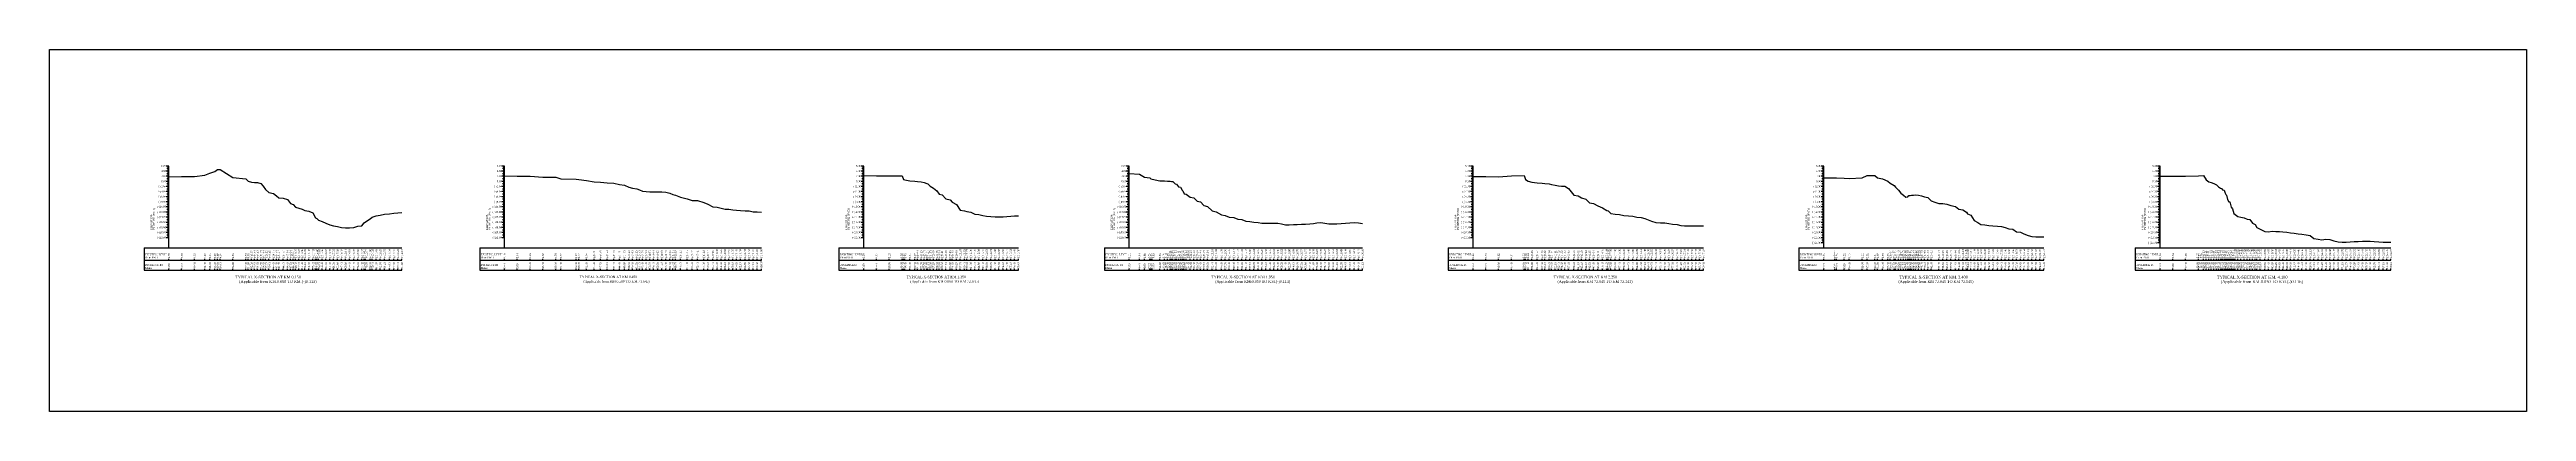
# Model space of a CAD drawing. Header units: metres. Extents: x -1354 to 3686, y -9962 to -7697.
# Drawn here: x -575 to 392, y -8034 to -7893 of the extents above; entities that cross this region are included whole.
import ezdxf
from ezdxf.enums import TextEntityAlignment as Align

# ---------------------------------------------------------------- set-up
doc = ezdxf.new("R2010")
doc.units = ezdxf.units.M
doc.styles.get("Standard").update_dxf_attribs({"font": 'times.ttf'})

msp = doc.modelspace()

# ---------------------------------------------------------------- linework, layer by layer
at = {"color": 0, "lineweight": -2}
for p, q in [((-528.225205, -7938.086818), (-529.225205, -7938.086818)), ((-528.225205, -7940.086818), (-529.225205, -7940.086818)), ((-528.225205, -7939.086818), (-528.975205, -7939.086818)), ((-528.225205, -7938.586818), (-528.725205, -7938.586818)), ((-528.225205, -7939.586818), (-528.725205, -7939.586818)), ((-528.225205, -7970.086818), (-528.225205, -7938.086818)), ((-397.154881, -7938.086818), (-398.154881, -7938.086818)), ((-397.154881, -7940.086818), (-398.154881, -7940.086818)), ((-397.154881, -7939.086818), (-397.904881, -7939.086818)), ((-397.154881, -7938.586818), (-397.654881, -7938.586818)), ((-397.154881, -7939.586818), (-397.654881, -7939.586818)), ((-397.154881, -7970.086818), (-397.154881, -7938.086818)), ((-256.911415, -7938.086818), (-257.911415, -7938.086818)), ((-256.911415, -7940.086818), (-257.911415, -7940.086818)), ((-256.911415, -7939.086818), (-257.661415, -7939.086818)), ((-256.911415, -7938.586818), (-257.411415, -7938.586818)), ((-256.911415, -7939.586818), (-257.411415, -7939.586818)), ((-256.911415, -7970.086818), (-256.911415, -7938.086818)), ((-153.238202, -7938.086818), (-154.238202, -7938.086818)), ((-153.238202, -7940.086818), (-154.238202, -7940.086818)), ((-153.238202, -7939.086818), (-153.988202, -7939.086818)), ((-153.238202, -7938.586818), (-153.738202, -7938.586818)), ((-153.238202, -7939.586818), (-153.738202, -7939.586818)), ((-153.238202, -7970.086818), (-153.238202, -7938.086818)), ((-18.990792, -7938.086818), (-19.990792, -7938.086818)), ((-18.990792, -7940.086818), (-19.990792, -7940.086818)), ((-18.990792, -7939.086818), (-19.740792, -7939.086818)), ((-18.990792, -7938.586818), (-19.490792, -7938.586818)), ((-18.990792, -7939.586818), (-19.490792, -7939.586818)), ((-18.990792, -7970.086818), (-18.990792, -7938.086818)), ((117.949585, -7938.086818), (116.949585, -7938.086818)), ((117.949585, -7940.086818), (116.949585, -7940.086818)), ((117.949585, -7939.086818), (117.199585, -7939.086818)), ((117.949585, -7938.586818), (117.449585, -7938.586818)), ((117.949585, -7939.586818), (117.449585, -7939.586818)), ((117.949585, -7970.086818), (117.949585, -7938.086818)), ((249.273106, -7938.086818), (248.273106, -7938.086818)), ((249.273106, -7940.086818), (248.273106, -7940.086818)), ((249.273106, -7939.086818), (248.523106, -7939.086818)), ((249.273106, -7938.586818), (248.773106, -7938.586818)), ((249.273106, -7939.586818), (248.773106, -7939.586818)), ((249.273106, -7970.086818), (249.273106, -7938.086818)), ((-528.225205, -7942.086818), (-529.225205, -7942.086818)), ((-528.225205, -7944.086818), (-529.225205, -7944.086818)), ((-528.225205, -7946.086818), (-529.225205, -7946.086818)), ((-528.225205, -7948.086818), (-529.225205, -7948.086818)), ((-528.225205, -7950.086818), (-529.225205, -7950.086818)), ((-528.225205, -7941.086818), (-528.975205, -7941.086818)), ((-528.225205, -7943.086818), (-528.975205, -7943.086818)), ((-528.225205, -7945.086818), (-528.975205, -7945.086818)), ((-528.225205, -7947.086818), (-528.975205, -7947.086818)), ((-528.225205, -7949.086818), (-528.975205, -7949.086818)), ((-528.225205, -7940.586818), (-528.725205, -7940.586818)), ((-528.225205, -7941.586818), (-528.725205, -7941.586818)), ((-528.225205, -7942.586818), (-528.725205, -7942.586818)), ((-528.225205, -7943.586818), (-528.725205, -7943.586818)), ((-528.225205, -7944.586818), (-528.725205, -7944.586818)), ((-528.225205, -7945.586818), (-528.725205, -7945.586818)), ((-528.225205, -7946.586818), (-528.725205, -7946.586818)), ((-528.225205, -7947.586818), (-528.725205, -7947.586818)), ((-528.225205, -7948.586818), (-528.725205, -7948.586818)), ((-528.225205, -7949.586818), (-528.725205, -7949.586818)), ((-397.154881, -7942.086818), (-398.154881, -7942.086818)), ((-397.154881, -7944.086818), (-398.154881, -7944.086818)), ((-397.154881, -7946.086818), (-398.154881, -7946.086818)), ((-397.154881, -7948.086818), (-398.154881, -7948.086818)), ((-397.154881, -7950.086818), (-398.154881, -7950.086818)), ((-397.154881, -7941.086818), (-397.904881, -7941.086818)), ((-397.154881, -7943.086818), (-397.904881, -7943.086818)), ((-397.154881, -7945.086818), (-397.904881, -7945.086818)), ((-397.154881, -7947.086818), (-397.904881, -7947.086818)), ((-397.154881, -7949.086818), (-397.904881, -7949.086818)), ((-397.154881, -7940.586818), (-397.654881, -7940.586818)), ((-397.154881, -7941.586818), (-397.654881, -7941.586818)), ((-397.154881, -7942.586818), (-397.654881, -7942.586818)), ((-397.154881, -7943.586818), (-397.654881, -7943.586818)), ((-397.154881, -7944.586818), (-397.654881, -7944.586818)), ((-397.154881, -7945.586818), (-397.654881, -7945.586818)), ((-397.154881, -7946.586818), (-397.654881, -7946.586818)), ((-397.154881, -7947.586818), (-397.654881, -7947.586818)), ((-397.154881, -7948.586818), (-397.654881, -7948.586818)), ((-397.154881, -7949.586818), (-397.654881, -7949.586818)), ((-256.911415, -7942.086818), (-257.911415, -7942.086818)), ((-256.911415, -7944.086818), (-257.911415, -7944.086818)), ((-256.911415, -7946.086818), (-257.911415, -7946.086818)), ((-256.911415, -7948.086818), (-257.911415, -7948.086818)), ((-256.911415, -7950.086818), (-257.911415, -7950.086818)), ((-256.911415, -7941.086818), (-257.661415, -7941.086818)), ((-256.911415, -7943.086818), (-257.661415, -7943.086818)), ((-256.911415, -7945.086818), (-257.661415, -7945.086818)), ((-256.911415, -7947.086818), (-257.661415, -7947.086818)), ((-256.911415, -7949.086818), (-257.661415, -7949.086818)), ((-256.911415, -7940.586818), (-257.411415, -7940.586818)), ((-256.911415, -7941.586818), (-257.411415, -7941.586818)), ((-256.911415, -7942.586818), (-257.411415, -7942.586818)), ((-256.911415, -7943.586818), (-257.411415, -7943.586818)), ((-256.911415, -7944.586818), (-257.411415, -7944.586818)), ((-256.911415, -7945.586818), (-257.411415, -7945.586818)), ((-256.911415, -7946.586818), (-257.411415, -7946.586818)), ((-256.911415, -7947.586818), (-257.411415, -7947.586818)), ((-256.911415, -7948.586818), (-257.411415, -7948.586818)), ((-256.911415, -7949.586818), (-257.411415, -7949.586818)), ((-153.238202, -7942.086818), (-154.238202, -7942.086818)), ((-153.238202, -7944.086818), (-154.238202, -7944.086818)), ((-153.238202, -7946.086818), (-154.238202, -7946.086818)), ((-153.238202, -7948.086818), (-154.238202, -7948.086818)), ((-153.238202, -7950.086818), (-154.238202, -7950.086818)), ((-153.238202, -7941.086818), (-153.988202, -7941.086818)), ((-153.238202, -7943.086818), (-153.988202, -7943.086818)), ((-153.238202, -7945.086818), (-153.988202, -7945.086818)), ((-153.238202, -7947.086818), (-153.988202, -7947.086818)), ((-153.238202, -7949.086818), (-153.988202, -7949.086818)), ((-153.238202, -7940.586818), (-153.738202, -7940.586818)), ((-153.238202, -7941.586818), (-153.738202, -7941.586818)), ((-153.238202, -7942.586818), (-153.738202, -7942.586818)), ((-153.238202, -7943.586818), (-153.738202, -7943.586818)), ((-153.238202, -7944.586818), (-153.738202, -7944.586818)), ((-153.238202, -7945.586818), (-153.738202, -7945.586818)), ((-153.238202, -7946.586818), (-153.738202, -7946.586818)), ((-153.238202, -7947.586818), (-153.738202, -7947.586818)), ((-153.238202, -7948.586818), (-153.738202, -7948.586818)), ((-153.238202, -7949.586818), (-153.738202, -7949.586818)), ((-18.990792, -7942.086818), (-19.990792, -7942.086818)), ((-18.990792, -7944.086818), (-19.990792, -7944.086818)), ((-18.990792, -7946.086818), (-19.990792, -7946.086818)), ((-18.990792, -7948.086818), (-19.990792, -7948.086818)), ((-18.990792, -7950.086818), (-19.990792, -7950.086818)), ((-18.990792, -7941.086818), (-19.740792, -7941.086818)), ((-18.990792, -7943.086818), (-19.740792, -7943.086818)), ((-18.990792, -7945.086818), (-19.740792, -7945.086818)), ((-18.990792, -7947.086818), (-19.740792, -7947.086818)), ((-18.990792, -7949.086818), (-19.740792, -7949.086818)), ((-18.990792, -7940.586818), (-19.490792, -7940.586818)), ((-18.990792, -7941.586818), (-19.490792, -7941.586818)), ((-18.990792, -7942.586818), (-19.490792, -7942.586818)), ((-18.990792, -7943.586818), (-19.490792, -7943.586818)), ((-18.990792, -7944.586818), (-19.490792, -7944.586818)), ((-18.990792, -7945.586818), (-19.490792, -7945.586818)), ((-18.990792, -7946.586818), (-19.490792, -7946.586818)), ((-18.990792, -7947.586818), (-19.490792, -7947.586818)), ((-18.990792, -7948.586818), (-19.490792, -7948.586818)), ((-18.990792, -7949.586818), (-19.490792, -7949.586818)), ((117.949585, -7942.086818), (116.949585, -7942.086818)), ((117.949585, -7944.086818), (116.949585, -7944.086818)), ((117.949585, -7946.086818), (116.949585, -7946.086818)), ((117.949585, -7948.086818), (116.949585, -7948.086818)), ((117.949585, -7950.086818), (116.949585, -7950.086818)), ((117.949585, -7941.086818), (117.199585, -7941.086818)), ((117.949585, -7943.086818), (117.199585, -7943.086818)), ((117.949585, -7945.086818), (117.199585, -7945.086818)), ((117.949585, -7947.086818), (117.199585, -7947.086818)), ((117.949585, -7949.086818), (117.199585, -7949.086818)), ((117.949585, -7940.586818), (117.449585, -7940.586818)), ((117.949585, -7941.586818), (117.449585, -7941.586818)), ((117.949585, -7942.586818), (117.449585, -7942.586818)), ((117.949585, -7943.586818), (117.449585, -7943.586818)), ((117.949585, -7944.586818), (117.449585, -7944.586818)), ((117.949585, -7945.586818), (117.449585, -7945.586818)), ((117.949585, -7946.586818), (117.449585, -7946.586818)), ((117.949585, -7947.586818), (117.449585, -7947.586818)), ((117.949585, -7948.586818), (117.449585, -7948.586818)), ((117.949585, -7949.586818), (117.449585, -7949.586818)), ((249.273106, -7942.086818), (248.273106, -7942.086818)), ((249.273106, -7944.086818), (248.273106, -7944.086818)), ((249.273106, -7946.086818), (248.273106, -7946.086818)), ((249.273106, -7948.086818), (248.273106, -7948.086818)), ((249.273106, -7950.086818), (248.273106, -7950.086818)), ((249.273106, -7941.086818), (248.523106, -7941.086818)), ((249.273106, -7943.086818), (248.523106, -7943.086818)), ((249.273106, -7945.086818), (248.523106, -7945.086818)), ((249.273106, -7947.086818), (248.523106, -7947.086818)), ((249.273106, -7949.086818), (248.523106, -7949.086818)), ((249.273106, -7940.586818), (248.773106, -7940.586818)), ((249.273106, -7941.586818), (248.773106, -7941.586818)), ((249.273106, -7942.586818), (248.773106, -7942.586818)), ((249.273106, -7943.586818), (248.773106, -7943.586818)), ((249.273106, -7944.586818), (248.773106, -7944.586818)), ((249.273106, -7945.586818), (248.773106, -7945.586818)), ((249.273106, -7946.586818), (248.773106, -7946.586818)), ((249.273106, -7947.586818), (248.773106, -7947.586818)), ((249.273106, -7948.586818), (248.773106, -7948.586818)), ((249.273106, -7949.586818), (248.773106, -7949.586818)), ((-528.225205, -7952.086818), (-529.225205, -7952.086818)), ((-528.225205, -7954.086818), (-529.225205, -7954.086818)), ((-528.225205, -7956.086818), (-529.225205, -7956.086818)), ((-528.225205, -7958.086818), (-529.225205, -7958.086818)), ((-528.225205, -7951.086818), (-528.975205, -7951.086818)), ((-528.225205, -7953.086818), (-528.975205, -7953.086818)), ((-528.225205, -7955.086818), (-528.975205, -7955.086818)), ((-528.225205, -7957.086818), (-528.975205, -7957.086818)), ((-528.225205, -7959.086818), (-528.975205, -7959.086818)), ((-528.225205, -7950.586818), (-528.725205, -7950.586818)), ((-528.225205, -7951.586818), (-528.725205, -7951.586818)), ((-528.225205, -7952.586818), (-528.725205, -7952.586818)), ((-528.225205, -7953.586818), (-528.725205, -7953.586818)), ((-528.225205, -7954.586818), (-528.725205, -7954.586818)), ((-528.225205, -7955.586818), (-528.725205, -7955.586818)), ((-528.225205, -7956.586818), (-528.725205, -7956.586818)), ((-528.225205, -7957.586818), (-528.725205, -7957.586818)), ((-528.225205, -7958.586818), (-528.725205, -7958.586818)), ((-528.225205, -7959.586818), (-528.725205, -7959.586818)), ((-397.154881, -7952.086818), (-398.154881, -7952.086818)), ((-397.154881, -7954.086818), (-398.154881, -7954.086818)), ((-397.154881, -7956.086818), (-398.154881, -7956.086818)), ((-397.154881, -7958.086818), (-398.154881, -7958.086818)), ((-397.154881, -7951.086818), (-397.904881, -7951.086818)), ((-397.154881, -7953.086818), (-397.904881, -7953.086818)), ((-397.154881, -7955.086818), (-397.904881, -7955.086818)), ((-397.154881, -7957.086818), (-397.904881, -7957.086818)), ((-397.154881, -7959.086818), (-397.904881, -7959.086818)), ((-397.154881, -7950.586818), (-397.654881, -7950.586818)), ((-397.154881, -7951.586818), (-397.654881, -7951.586818)), ((-397.154881, -7952.586818), (-397.654881, -7952.586818)), ((-397.154881, -7953.586818), (-397.654881, -7953.586818)), ((-397.154881, -7954.586818), (-397.654881, -7954.586818)), ((-397.154881, -7955.586818), (-397.654881, -7955.586818)), ((-397.154881, -7956.586818), (-397.654881, -7956.586818)), ((-397.154881, -7957.586818), (-397.654881, -7957.586818)), ((-397.154881, -7958.586818), (-397.654881, -7958.586818)), ((-397.154881, -7959.586818), (-397.654881, -7959.586818)), ((-256.911415, -7952.086818), (-257.911415, -7952.086818)), ((-256.911415, -7954.086818), (-257.911415, -7954.086818)), ((-256.911415, -7956.086818), (-257.911415, -7956.086818)), ((-256.911415, -7958.086818), (-257.911415, -7958.086818)), ((-256.911415, -7951.086818), (-257.661415, -7951.086818)), ((-256.911415, -7953.086818), (-257.661415, -7953.086818)), ((-256.911415, -7955.086818), (-257.661415, -7955.086818)), ((-256.911415, -7957.086818), (-257.661415, -7957.086818)), ((-256.911415, -7959.086818), (-257.661415, -7959.086818)), ((-256.911415, -7950.586818), (-257.411415, -7950.586818)), ((-256.911415, -7951.586818), (-257.411415, -7951.586818)), ((-256.911415, -7952.586818), (-257.411415, -7952.586818)), ((-256.911415, -7953.586818), (-257.411415, -7953.586818)), ((-256.911415, -7954.586818), (-257.411415, -7954.586818)), ((-256.911415, -7955.586818), (-257.411415, -7955.586818)), ((-256.911415, -7956.586818), (-257.411415, -7956.586818)), ((-256.911415, -7957.586818), (-257.411415, -7957.586818)), ((-256.911415, -7958.586818), (-257.411415, -7958.586818)), ((-256.911415, -7959.586818), (-257.411415, -7959.586818)), ((-153.238202, -7952.086818), (-154.238202, -7952.086818)), ((-153.238202, -7954.086818), (-154.238202, -7954.086818)), ((-153.238202, -7956.086818), (-154.238202, -7956.086818)), ((-153.238202, -7958.086818), (-154.238202, -7958.086818)), ((-153.238202, -7951.086818), (-153.988202, -7951.086818)), ((-153.238202, -7953.086818), (-153.988202, -7953.086818)), ((-153.238202, -7955.086818), (-153.988202, -7955.086818)), ((-153.238202, -7957.086818), (-153.988202, -7957.086818)), ((-153.238202, -7959.086818), (-153.988202, -7959.086818)), ((-153.238202, -7950.586818), (-153.738202, -7950.586818)), ((-153.238202, -7951.586818), (-153.738202, -7951.586818)), ((-153.238202, -7952.586818), (-153.738202, -7952.586818)), ((-153.238202, -7953.586818), (-153.738202, -7953.586818)), ((-153.238202, -7954.586818), (-153.738202, -7954.586818)), ((-153.238202, -7955.586818), (-153.738202, -7955.586818)), ((-153.238202, -7956.586818), (-153.738202, -7956.586818)), ((-153.238202, -7957.586818), (-153.738202, -7957.586818)), ((-153.238202, -7958.586818), (-153.738202, -7958.586818)), ((-153.238202, -7959.586818), (-153.738202, -7959.586818)), ((-18.990792, -7952.086818), (-19.990792, -7952.086818)), ((-18.990792, -7954.086818), (-19.990792, -7954.086818)), ((-18.990792, -7956.086818), (-19.990792, -7956.086818)), ((-18.990792, -7958.086818), (-19.990792, -7958.086818)), ((-18.990792, -7951.086818), (-19.740792, -7951.086818)), ((-18.990792, -7953.086818), (-19.740792, -7953.086818)), ((-18.990792, -7955.086818), (-19.740792, -7955.086818)), ((-18.990792, -7957.086818), (-19.740792, -7957.086818)), ((-18.990792, -7959.086818), (-19.740792, -7959.086818)), ((-18.990792, -7950.586818), (-19.490792, -7950.586818)), ((-18.990792, -7951.586818), (-19.490792, -7951.586818)), ((-18.990792, -7952.586818), (-19.490792, -7952.586818)), ((-18.990792, -7953.586818), (-19.490792, -7953.586818)), ((-18.990792, -7954.586818), (-19.490792, -7954.586818)), ((-18.990792, -7955.586818), (-19.490792, -7955.586818)), ((-18.990792, -7956.586818), (-19.490792, -7956.586818)), ((-18.990792, -7957.586818), (-19.490792, -7957.586818)), ((-18.990792, -7958.586818), (-19.490792, -7958.586818)), ((-18.990792, -7959.586818), (-19.490792, -7959.586818)), ((117.949585, -7952.086818), (116.949585, -7952.086818)), ((117.949585, -7954.086818), (116.949585, -7954.086818)), ((117.949585, -7956.086818), (116.949585, -7956.086818)), ((117.949585, -7958.086818), (116.949585, -7958.086818)), ((117.949585, -7951.086818), (117.199585, -7951.086818)), ((117.949585, -7953.086818), (117.199585, -7953.086818)), ((117.949585, -7955.086818), (117.199585, -7955.086818)), ((117.949585, -7957.086818), (117.199585, -7957.086818)), ((117.949585, -7959.086818), (117.199585, -7959.086818)), ((117.949585, -7950.586818), (117.449585, -7950.586818)), ((117.949585, -7951.586818), (117.449585, -7951.586818)), ((117.949585, -7952.586818), (117.449585, -7952.586818)), ((117.949585, -7953.586818), (117.449585, -7953.586818)), ((117.949585, -7954.586818), (117.449585, -7954.586818)), ((117.949585, -7955.586818), (117.449585, -7955.586818)), ((117.949585, -7956.586818), (117.449585, -7956.586818)), ((117.949585, -7957.586818), (117.449585, -7957.586818)), ((117.949585, -7958.586818), (117.449585, -7958.586818)), ((117.949585, -7959.586818), (117.449585, -7959.586818)), ((249.273106, -7952.086818), (248.273106, -7952.086818)), ((249.273106, -7954.086818), (248.273106, -7954.086818)), ((249.273106, -7956.086818), (248.273106, -7956.086818)), ((249.273106, -7958.086818), (248.273106, -7958.086818)), ((249.273106, -7951.086818), (248.523106, -7951.086818)), ((249.273106, -7953.086818), (248.523106, -7953.086818)), ((249.273106, -7955.086818), (248.523106, -7955.086818)), ((249.273106, -7957.086818), (248.523106, -7957.086818)), ((249.273106, -7959.086818), (248.523106, -7959.086818)), ((249.273106, -7950.586818), (248.773106, -7950.586818)), ((249.273106, -7951.586818), (248.773106, -7951.586818)), ((249.273106, -7952.586818), (248.773106, -7952.586818)), ((249.273106, -7953.586818), (248.773106, -7953.586818)), ((249.273106, -7954.586818), (248.773106, -7954.586818)), ((249.273106, -7955.586818), (248.773106, -7955.586818)), ((249.273106, -7956.586818), (248.773106, -7956.586818)), ((249.273106, -7957.586818), (248.773106, -7957.586818)), ((249.273106, -7958.586818), (248.773106, -7958.586818)), ((249.273106, -7959.586818), (248.773106, -7959.586818)), ((-528.225205, -7960.086818), (-529.225205, -7960.086818)), ((-528.225205, -7962.086818), (-529.225205, -7962.086818)), ((-528.225205, -7964.086818), (-529.225205, -7964.086818)), ((-528.225205, -7966.086818), (-529.225205, -7966.086818)), ((-528.225205, -7961.086818), (-528.975205, -7961.086818)), ((-528.225205, -7963.086818), (-528.975205, -7963.086818)), ((-528.225205, -7965.086818), (-528.975205, -7965.086818)), ((-528.225205, -7960.586818), (-528.725205, -7960.586818)), ((-528.225205, -7961.586818), (-528.725205, -7961.586818)), ((-528.225205, -7962.586818), (-528.725205, -7962.586818)), ((-528.225205, -7963.586818), (-528.725205, -7963.586818)), ((-528.225205, -7964.586818), (-528.725205, -7964.586818)), ((-528.225205, -7965.586818), (-528.725205, -7965.586818)), ((-397.154881, -7960.086818), (-398.154881, -7960.086818)), ((-397.154881, -7962.086818), (-398.154881, -7962.086818)), ((-397.154881, -7964.086818), (-398.154881, -7964.086818)), ((-397.154881, -7966.086818), (-398.154881, -7966.086818)), ((-397.154881, -7961.086818), (-397.904881, -7961.086818)), ((-397.154881, -7963.086818), (-397.904881, -7963.086818)), ((-397.154881, -7965.086818), (-397.904881, -7965.086818)), ((-397.154881, -7960.586818), (-397.654881, -7960.586818)), ((-397.154881, -7961.586818), (-397.654881, -7961.586818)), ((-397.154881, -7962.586818), (-397.654881, -7962.586818)), ((-397.154881, -7963.586818), (-397.654881, -7963.586818)), ((-397.154881, -7964.586818), (-397.654881, -7964.586818)), ((-397.154881, -7965.586818), (-397.654881, -7965.586818)), ((-256.911415, -7960.086818), (-257.911415, -7960.086818)), ((-256.911415, -7962.086818), (-257.911415, -7962.086818)), ((-256.911415, -7964.086818), (-257.911415, -7964.086818)), ((-256.911415, -7966.086818), (-257.911415, -7966.086818)), ((-256.911415, -7961.086818), (-257.661415, -7961.086818)), ((-256.911415, -7963.086818), (-257.661415, -7963.086818)), ((-256.911415, -7965.086818), (-257.661415, -7965.086818)), ((-256.911415, -7960.586818), (-257.411415, -7960.586818)), ((-256.911415, -7961.586818), (-257.411415, -7961.586818)), ((-256.911415, -7962.586818), (-257.411415, -7962.586818)), ((-256.911415, -7963.586818), (-257.411415, -7963.586818)), ((-256.911415, -7964.586818), (-257.411415, -7964.586818)), ((-256.911415, -7965.586818), (-257.411415, -7965.586818)), ((-153.238202, -7960.086818), (-154.238202, -7960.086818)), ((-153.238202, -7962.086818), (-154.238202, -7962.086818)), ((-153.238202, -7964.086818), (-154.238202, -7964.086818)), ((-153.238202, -7966.086818), (-154.238202, -7966.086818)), ((-153.238202, -7961.086818), (-153.988202, -7961.086818)), ((-153.238202, -7963.086818), (-153.988202, -7963.086818)), ((-153.238202, -7965.086818), (-153.988202, -7965.086818)), ((-153.238202, -7960.586818), (-153.738202, -7960.586818)), ((-153.238202, -7961.586818), (-153.738202, -7961.586818)), ((-153.238202, -7962.586818), (-153.738202, -7962.586818)), ((-153.238202, -7963.586818), (-153.738202, -7963.586818)), ((-153.238202, -7964.586818), (-153.738202, -7964.586818)), ((-153.238202, -7965.586818), (-153.738202, -7965.586818)), ((-18.990792, -7960.086818), (-19.990792, -7960.086818)), ((-18.990792, -7962.086818), (-19.990792, -7962.086818)), ((-18.990792, -7964.086818), (-19.990792, -7964.086818)), ((-18.990792, -7966.086818), (-19.990792, -7966.086818)), ((-18.990792, -7961.086818), (-19.740792, -7961.086818)), ((-18.990792, -7963.086818), (-19.740792, -7963.086818)), ((-18.990792, -7965.086818), (-19.740792, -7965.086818)), ((-18.990792, -7960.586818), (-19.490792, -7960.586818)), ((-18.990792, -7961.586818), (-19.490792, -7961.586818)), ((-18.990792, -7962.586818), (-19.490792, -7962.586818)), ((-18.990792, -7963.586818), (-19.490792, -7963.586818)), ((-18.990792, -7964.586818), (-19.490792, -7964.586818)), ((-18.990792, -7965.586818), (-19.490792, -7965.586818)), ((117.949585, -7960.086818), (116.949585, -7960.086818)), ((117.949585, -7962.086818), (116.949585, -7962.086818)), ((117.949585, -7964.086818), (116.949585, -7964.086818)), ((117.949585, -7966.086818), (116.949585, -7966.086818)), ((117.949585, -7968.086818), (116.949585, -7968.086818)), ((117.949585, -7961.086818), (117.199585, -7961.086818)), ((117.949585, -7963.086818), (117.199585, -7963.086818)), ((117.949585, -7965.086818), (117.199585, -7965.086818)), ((117.949585, -7967.086818), (117.199585, -7967.086818)), ((117.949585, -7960.586818), (117.449585, -7960.586818)), ((117.949585, -7961.586818), (117.449585, -7961.586818)), ((117.949585, -7962.586818), (117.449585, -7962.586818)), ((117.949585, -7963.586818), (117.449585, -7963.586818)), ((117.949585, -7964.586818), (117.449585, -7964.586818)), ((117.949585, -7965.586818), (117.449585, -7965.586818)), ((117.949585, -7966.586818), (117.449585, -7966.586818)), ((117.949585, -7967.586818), (117.449585, -7967.586818)), ((249.273106, -7960.086818), (248.273106, -7960.086818)), ((249.273106, -7962.086818), (248.273106, -7962.086818)), ((249.273106, -7964.086818), (248.273106, -7964.086818)), ((249.273106, -7966.086818), (248.273106, -7966.086818)), ((249.273106, -7968.086818), (248.273106, -7968.086818)), ((249.273106, -7961.086818), (248.523106, -7961.086818)), ((249.273106, -7963.086818), (248.523106, -7963.086818)), ((249.273106, -7965.086818), (248.523106, -7965.086818)), ((249.273106, -7967.086818), (248.523106, -7967.086818)), ((249.273106, -7960.586818), (248.773106, -7960.586818)), ((249.273106, -7961.586818), (248.773106, -7961.586818)), ((249.273106, -7962.586818), (248.773106, -7962.586818)), ((249.273106, -7963.586818), (248.773106, -7963.586818)), ((249.273106, -7964.586818), (248.773106, -7964.586818)), ((249.273106, -7965.586818), (248.773106, -7965.586818)), ((249.273106, -7966.586818), (248.773106, -7966.586818)), ((249.273106, -7967.586818), (248.773106, -7967.586818)), ((-537.897016, -7970.086818), (-437.225205, -7970.086818)), ((-537.897016, -7974.792125), (-437.225205, -7974.792125)), ((-537.897016, -7978.792125), (-437.225205, -7978.792125)), ((-406.826692, -7970.086818), (-296.854881, -7970.086818)), ((-406.826692, -7974.792125), (-296.854881, -7974.792125)), ((-406.826692, -7978.792125), (-296.854881, -7978.792125)), ((-266.583226, -7970.086818), (-196.511415, -7970.086818)), ((-266.583226, -7974.792125), (-196.511415, -7974.792125)), ((-266.583226, -7978.792125), (-196.511415, -7978.792125)), ((-162.910013, -7970.086818), (-62.138202, -7970.086818)), ((-162.910013, -7974.792125), (-62.138202, -7974.792125)), ((-162.910013, -7978.792125), (-62.138202, -7978.792125)), ((-28.662602, -7970.086818), (71.009208, -7970.086818)), ((-28.662602, -7974.792125), (71.009208, -7974.792125)), ((-28.662602, -7978.792125), (71.009208, -7978.792125)), ((108.277774, -7970.086818), (203.949585, -7970.086818)), ((108.277774, -7974.792125), (203.949585, -7974.792125)), ((108.277774, -7978.792125), (203.949585, -7978.792125)), ((239.601295, -7970.086818), (339.373106, -7970.086818)), ((239.601295, -7974.792125), (339.373106, -7974.792125)), ((239.601295, -7978.792125), (339.373106, -7978.792125))]:
    msp.add_line(p, q, dxfattribs=at)
for p, q in [((-397.154881, -7944.086818), (-398.154881, -7944.086818)), ((-256.911415, -7944.086818), (-257.911415, -7944.086818)), ((-153.238202, -7944.086818), (-154.238202, -7944.086818)), ((-18.990792, -7944.086818), (-19.990792, -7944.086818)), ((117.949585, -7944.086818), (116.949585, -7944.086818)), ((249.273106, -7944.086818), (248.273106, -7944.086818)), ((-537.897016, -7970.086818), (-537.897016, -7978.792125)), ((-528.225205, -7974.792125), (-528.225205, -7974.292125)), ((-528.225205, -7978.792125), (-528.225205, -7978.292125)), ((-523.225205, -7974.792125), (-523.225205, -7974.292125)), ((-523.225205, -7978.792125), (-523.225205, -7978.292125)), ((-518.225205, -7974.792125), (-518.225205, -7974.292125)), ((-518.225205, -7978.792125), (-518.225205, -7978.292125)), ((-514.225205, -7974.792125), (-514.225205, -7974.292125)), ((-514.225205, -7978.792125), (-514.225205, -7978.292125)), ((-512.225205, -7974.792125), (-512.225205, -7974.292125)), ((-512.225205, -7978.792125), (-512.225205, -7978.292125)), ((-510.225205, -7974.792125), (-510.225205, -7974.292125)), ((-510.225205, -7978.792125), (-510.225205, -7978.292125)), ((-509.225205, -7974.792125), (-509.225205, -7974.292125)), ((-509.225205, -7978.792125), (-509.225205, -7978.292125)), ((-508.125205, -7974.792125), (-508.125205, -7974.292125)), ((-508.125205, -7978.792125), (-508.125205, -7978.292125)), ((-503.225205, -7974.792125), (-503.225205, -7974.292125)), ((-503.225205, -7978.792125), (-503.225205, -7978.292125)), ((-498.225205, -7974.792125), (-498.225205, -7974.292125)), ((-498.225205, -7978.792125), (-498.225205, -7978.292125)), ((-497.225205, -7974.792125), (-497.225205, -7974.292125)), ((-497.225205, -7978.792125), (-497.225205, -7978.292125)), ((-495.925205, -7974.792125), (-495.925205, -7974.292125)), ((-495.925205, -7978.792125), (-495.925205, -7978.292125)), ((-494.825205, -7974.792125), (-494.825205, -7974.292125)), ((-494.825205, -7978.792125), (-494.825205, -7978.292125)), ((-493.625205, -7974.792125), (-493.625205, -7974.292125)), ((-493.625205, -7978.792125), (-493.625205, -7978.292125)), ((-492.325205, -7974.792125), (-492.325205, -7974.292125)), ((-492.325205, -7978.792125), (-492.325205, -7978.292125)), ((-491.425205, -7974.792125), (-491.425205, -7974.292125)), ((-491.425205, -7978.792125), (-491.425205, -7978.292125)), ((-490.525205, -7974.792125), (-490.525205, -7974.292125)), ((-490.525205, -7978.792125), (-490.525205, -7978.292125)), ((-489.125205, -7974.792125), (-489.125205, -7974.292125)), ((-489.125205, -7978.792125), (-489.125205, -7978.292125)), ((-487.425205, -7974.792125), (-487.425205, -7974.292125)), ((-487.425205, -7978.792125), (-487.425205, -7978.292125)), ((-486.225205, -7974.792125), (-486.225205, -7974.292125)), ((-486.225205, -7978.792125), (-486.225205, -7978.292125)), ((-485.325205, -7974.792125), (-485.325205, -7974.292125)), ((-485.325205, -7978.792125), (-485.325205, -7978.292125)), ((-483.525205, -7974.792125), (-483.525205, -7974.292125)), ((-483.525205, -7978.792125), (-483.525205, -7978.292125)), ((-481.925205, -7974.792125), (-481.925205, -7974.292125)), ((-481.925205, -7978.792125), (-481.925205, -7978.292125)), ((-480.725205, -7974.792125), (-480.725205, -7974.292125)), ((-480.725205, -7978.792125), (-480.725205, -7978.292125)), ((-479.725205, -7974.792125), (-479.725205, -7974.292125)), ((-479.725205, -7978.792125), (-479.725205, -7978.292125)), ((-478.725205, -7974.792125), (-478.725205, -7974.292125)), ((-478.725205, -7978.792125), (-478.725205, -7978.292125)), ((-477.525205, -7974.792125), (-477.525205, -7974.292125)), ((-477.525205, -7978.792125), (-477.525205, -7978.292125)), ((-476.225205, -7974.792125), (-476.225205, -7974.292125)), ((-476.225205, -7978.792125), (-476.225205, -7978.292125)), ((-475.125205, -7974.792125), (-475.125205, -7974.292125)), ((-475.125205, -7978.792125), (-475.125205, -7978.292125)), ((-473.625205, -7974.792125), (-473.625205, -7974.292125)), ((-473.625205, -7978.792125), (-473.625205, -7978.292125)), ((-472.025205, -7974.792125), (-472.025205, -7974.292125)), ((-472.025205, -7978.792125), (-472.025205, -7978.292125)), ((-470.925205, -7974.792125), (-470.925205, -7974.292125)), ((-470.925205, -7978.792125), (-470.925205, -7978.292125)), ((-470.425205, -7974.792125), (-470.425205, -7974.292125)), ((-470.425205, -7978.792125), (-470.425205, -7978.292125)), ((-469.825205, -7974.792125), (-469.825205, -7974.292125)), ((-469.825205, -7978.792125), (-469.825205, -7978.292125)), ((-468.425205, -7974.792125), (-468.425205, -7974.292125)), ((-468.425205, -7978.792125), (-468.425205, -7978.292125)), ((-466.925205, -7974.792125), (-466.925205, -7974.292125)), ((-466.925205, -7978.792125), (-466.925205, -7978.292125)), ((-465.425205, -7974.792125), (-465.425205, -7974.292125)), ((-465.425205, -7978.792125), (-465.425205, -7978.292125)), ((-463.925205, -7974.792125), (-463.925205, -7974.292125)), ((-463.925205, -7978.792125), (-463.925205, -7978.292125)), ((-462.325205, -7974.792125), (-462.325205, -7974.292125)), ((-462.325205, -7978.792125), (-462.325205, -7978.292125)), ((-460.825205, -7974.792125), (-460.825205, -7974.292125)), ((-460.825205, -7978.792125), (-460.825205, -7978.292125)), ((-459.225205, -7974.792125), (-459.225205, -7974.292125)), ((-459.225205, -7978.792125), (-459.225205, -7978.292125)), ((-457.725205, -7974.792125), (-457.725205, -7974.292125)), ((-457.725205, -7978.792125), (-457.725205, -7978.292125)), ((-456.025205, -7974.792125), (-456.025205, -7974.292125)), ((-456.025205, -7978.792125), (-456.025205, -7978.292125)), ((-454.425205, -7974.792125), (-454.425205, -7974.292125)), ((-454.425205, -7978.792125), (-454.425205, -7978.292125)), ((-452.925205, -7974.792125), (-452.925205, -7974.292125)), ((-452.925205, -7978.792125), (-452.925205, -7978.292125)), ((-452.025205, -7974.792125), (-452.025205, -7974.292125)), ((-452.025205, -7978.792125), (-452.025205, -7978.292125)), ((-451.425205, -7974.792125), (-451.425205, -7974.292125)), ((-451.425205, -7978.792125), (-451.425205, -7978.292125)), ((-449.625205, -7974.792125), (-449.625205, -7974.292125)), ((-449.625205, -7978.792125), (-449.625205, -7978.292125)), ((-448.825205, -7974.792125), (-448.825205, -7974.292125)), ((-448.825205, -7978.792125), (-448.825205, -7978.292125)), ((-447.225205, -7974.792125), (-447.225205, -7974.292125)), ((-447.225205, -7978.792125), (-447.225205, -7978.292125)), ((-445.725205, -7974.792125), (-445.725205, -7974.292125)), ((-445.725205, -7978.792125), (-445.725205, -7978.292125)), ((-444.025205, -7974.792125), (-444.025205, -7974.292125)), ((-444.025205, -7978.792125), (-444.025205, -7978.292125)), ((-442.125205, -7974.792125), (-442.125205, -7974.292125)), ((-442.125205, -7978.792125), (-442.125205, -7978.292125)), ((-440.425205, -7974.792125), (-440.425205, -7974.292125)), ((-440.425205, -7978.792125), (-440.425205, -7978.292125)), ((-438.825205, -7974.792125), (-438.825205, -7974.292125)), ((-438.825205, -7978.792125), (-438.825205, -7978.292125)), ((-437.225205, -7974.792125), (-437.225205, -7974.292125)), ((-437.225205, -7978.792125), (-437.225205, -7978.292125)), ((-406.826692, -7970.086818), (-406.826692, -7978.792125)), ((-397.154881, -7974.792125), (-397.154881, -7974.292125)), ((-397.154881, -7978.792125), (-397.154881, -7978.292125)), ((-392.154881, -7974.792125), (-392.154881, -7974.292125)), ((-392.154881, -7978.792125), (-392.154881, -7978.292125)), ((-387.154881, -7974.792125), (-387.154881, -7974.292125)), ((-387.154881, -7978.792125), (-387.154881, -7978.292125)), ((-382.154881, -7974.792125), (-382.154881, -7974.292125)), ((-382.154881, -7978.792125), (-382.154881, -7978.292125)), ((-377.154881, -7974.792125), (-377.154881, -7974.292125)), ((-377.154881, -7978.792125), (-377.154881, -7978.292125)), ((-375.154881, -7974.792125), (-375.154881, -7974.292125)), ((-375.154881, -7978.792125), (-375.154881, -7978.292125)), ((-369.154881, -7974.792125), (-369.154881, -7974.292125)), ((-369.154881, -7978.792125), (-369.154881, -7978.292125)), ((-368.154881, -7974.792125), (-368.154881, -7974.292125)), ((-368.154881, -7978.792125), (-368.154881, -7978.292125)), ((-365.154881, -7974.792125), (-365.154881, -7974.292125)), ((-365.154881, -7978.792125), (-365.154881, -7978.292125)), ((-362.154881, -7974.792125), (-362.154881, -7974.292125)), ((-362.154881, -7978.792125), (-362.154881, -7978.292125)), ((-359.654881, -7974.792125), (-359.654881, -7974.292125)), ((-359.654881, -7978.792125), (-359.654881, -7978.292125)), ((-357.054881, -7974.792125), (-357.054881, -7974.292125)), ((-357.054881, -7978.792125), (-357.054881, -7978.292125)), ((-354.454881, -7974.792125), (-354.454881, -7974.292125)), ((-354.454881, -7978.792125), (-354.454881, -7978.292125)), ((-352.254881, -7974.792125), (-352.254881, -7974.292125)), ((-352.254881, -7978.792125), (-352.254881, -7978.292125)), ((-350.354881, -7974.792125), (-350.354881, -7974.292125)), ((-350.354881, -7978.792125), (-350.354881, -7978.292125)), ((-348.554881, -7974.792125), (-348.554881, -7974.292125)), ((-348.554881, -7978.792125), (-348.554881, -7978.292125)), ((-347.154881, -7974.792125), (-347.154881, -7974.292125)), ((-347.154881, -7978.792125), (-347.154881, -7978.292125)), ((-345.554881, -7974.792125), (-345.554881, -7974.292125)), ((-345.554881, -7978.792125), (-345.554881, -7978.292125)), ((-344.454881, -7974.792125), (-344.454881, -7974.292125)), ((-344.454881, -7978.792125), (-344.454881, -7978.292125)), ((-343.254881, -7974.792125), (-343.254881, -7974.292125)), ((-343.254881, -7978.792125), (-343.254881, -7978.292125)), ((-341.854881, -7974.792125), (-341.854881, -7974.292125)), ((-341.854881, -7978.792125), (-341.854881, -7978.292125)), ((-340.454881, -7974.792125), (-340.454881, -7974.292125)), ((-340.454881, -7978.792125), (-340.454881, -7978.292125)), ((-338.954881, -7974.792125), (-338.954881, -7974.292125)), ((-338.954881, -7978.792125), (-338.954881, -7978.292125)), ((-337.354881, -7974.792125), (-337.354881, -7974.292125)), ((-337.354881, -7978.792125), (-337.354881, -7978.292125)), ((-335.754881, -7974.792125), (-335.754881, -7974.292125)), ((-335.754881, -7978.792125), (-335.754881, -7978.292125)), ((-334.154881, -7974.792125), (-334.154881, -7974.292125)), ((-334.154881, -7978.792125), (-334.154881, -7978.292125)), ((-332.554881, -7974.792125), (-332.554881, -7974.292125)), ((-332.554881, -7978.792125), (-332.554881, -7978.292125)), ((-331.454881, -7974.792125), (-331.454881, -7974.292125)), ((-331.454881, -7978.792125), (-331.454881, -7978.292125)), ((-330.454881, -7974.792125), (-330.454881, -7974.292125)), ((-330.454881, -7978.792125), (-330.454881, -7978.292125)), ((-328.454881, -7974.792125), (-328.454881, -7974.292125)), ((-328.454881, -7978.792125), (-328.454881, -7978.292125)), ((-325.854881, -7974.792125), (-325.854881, -7974.292125)), ((-325.854881, -7978.792125), (-325.854881, -7978.292125)), ((-323.854881, -7974.792125), (-323.854881, -7974.292125)), ((-323.854881, -7978.792125), (-323.854881, -7978.292125)), ((-321.754881, -7974.792125), (-321.754881, -7974.292125)), ((-321.754881, -7978.792125), (-321.754881, -7978.292125)), ((-319.354881, -7974.792125), (-319.354881, -7974.292125)), ((-319.354881, -7978.792125), (-319.354881, -7978.292125)), ((-317.754881, -7974.792125), (-317.754881, -7974.292125)), ((-317.754881, -7978.792125), (-317.754881, -7978.292125)), ((-315.754881, -7974.792125), (-315.754881, -7974.292125)), ((-315.754881, -7978.792125), (-315.754881, -7978.292125)), ((-314.154881, -7974.792125), (-314.154881, -7974.292125)), ((-314.154881, -7978.792125), (-314.154881, -7978.292125)), ((-312.554881, -7974.792125), (-312.554881, -7974.292125)), ((-312.554881, -7978.792125), (-312.554881, -7978.292125)), ((-311.054881, -7974.792125), (-311.054881, -7974.292125)), ((-311.054881, -7978.792125), (-311.054881, -7978.292125)), ((-309.554881, -7974.792125), (-309.554881, -7974.292125)), ((-309.554881, -7978.792125), (-309.554881, -7978.292125)), ((-308.054881, -7974.792125), (-308.054881, -7974.292125)), ((-308.054881, -7978.792125), (-308.054881, -7978.292125)), ((-306.554881, -7974.792125), (-306.554881, -7974.292125)), ((-306.554881, -7978.792125), (-306.554881, -7978.292125)), ((-305.054881, -7974.792125), (-305.054881, -7974.292125)), ((-305.054881, -7978.792125), (-305.054881, -7978.292125)), ((-303.254881, -7974.792125), (-303.254881, -7974.292125)), ((-303.254881, -7978.792125), (-303.254881, -7978.292125)), ((-301.654881, -7974.792125), (-301.654881, -7974.292125)), ((-301.654881, -7978.792125), (-301.654881, -7978.292125)), ((-300.054881, -7974.792125), (-300.054881, -7974.292125)), ((-300.054881, -7978.792125), (-300.054881, -7978.292125)), ((-298.554881, -7974.792125), (-298.554881, -7974.292125)), ((-298.554881, -7978.792125), (-298.554881, -7978.292125)), ((-296.854881, -7974.792125), (-296.854881, -7974.292125)), ((-296.854881, -7978.792125), (-296.854881, -7978.292125)), ((-266.583226, -7970.086818), (-266.583226, -7978.792125)), ((-256.911415, -7974.792125), (-256.911415, -7974.292125)), ((-256.911415, -7978.792125), (-256.911415, -7978.292125)), ((-251.911415, -7974.792125), (-251.911415, -7974.292125)), ((-251.911415, -7978.792125), (-251.911415, -7978.292125)), ((-246.911415, -7974.792125), (-246.911415, -7974.292125)), ((-246.911415, -7978.792125), (-246.911415, -7978.292125)), ((-241.911415, -7974.792125), (-241.911415, -7974.292125)), ((-241.911415, -7978.792125), (-241.911415, -7978.292125)), ((-241.411415, -7974.792125), (-241.411415, -7974.292125)), ((-241.411415, -7978.792125), (-241.411415, -7978.292125)), ((-240.911415, -7974.792125), (-240.911415, -7974.292125)), ((-240.911415, -7978.792125), (-240.911415, -7978.292125)), ((-238.911415, -7974.792125), (-238.911415, -7974.292125)), ((-238.911415, -7978.792125), (-238.911415, -7978.292125)), ((-236.911415, -7974.792125), (-236.911415, -7974.292125)), ((-236.911415, -7978.792125), (-236.911415, -7978.292125)), ((-235.911415, -7974.792125), (-235.911415, -7974.292125)), ((-235.911415, -7978.792125), (-235.911415, -7978.292125)), ((-234.411415, -7974.792125), (-234.411415, -7974.292125)), ((-234.411415, -7978.792125), (-234.411415, -7978.292125)), ((-233.311415, -7974.792125), (-233.311415, -7974.292125)), ((-233.311415, -7978.792125), (-233.311415, -7978.292125)), ((-232.311415, -7974.792125), (-232.311415, -7974.292125)), ((-232.311415, -7978.792125), (-232.311415, -7978.292125)), ((-231.811415, -7974.792125), (-231.811415, -7974.292125)), ((-231.811415, -7978.792125), (-231.811415, -7978.292125)), ((-230.911415, -7974.792125), (-230.911415, -7974.292125)), ((-230.911415, -7978.792125), (-230.911415, -7978.292125)), ((-229.711415, -7974.792125), (-229.711415, -7974.292125)), ((-229.711415, -7978.792125), (-229.711415, -7978.292125)), ((-228.311415, -7974.792125), (-228.311415, -7974.292125)), ((-228.311415, -7978.792125), (-228.311415, -7978.292125)), ((-227.411415, -7974.792125), (-227.411415, -7974.292125)), ((-227.411415, -7978.792125), (-227.411415, -7978.292125)), ((-226.311415, -7974.792125), (-226.311415, -7974.292125)), ((-226.311415, -7978.792125), (-226.311415, -7978.292125)), ((-224.811415, -7974.792125), (-224.811415, -7974.292125)), ((-224.811415, -7978.792125), (-224.811415, -7978.292125)), ((-223.111415, -7974.792125), (-223.111415, -7974.292125)), ((-223.111415, -7978.792125), (-223.111415, -7978.292125)), ((-222.311415, -7974.792125), (-222.311415, -7974.292125)), ((-222.311415, -7978.792125), (-222.311415, -7978.292125)), ((-220.711415, -7974.792125), (-220.711415, -7974.292125)), ((-220.711415, -7978.792125), (-220.711415, -7978.292125)), ((-219.211415, -7974.792125), (-219.211415, -7974.292125)), ((-219.211415, -7978.792125), (-219.211415, -7978.292125)), ((-217.511415, -7974.792125), (-217.511415, -7974.292125)), ((-217.511415, -7978.792125), (-217.511415, -7978.292125)), ((-216.611415, -7974.792125), (-216.611415, -7974.292125)), ((-216.611415, -7978.792125), (-216.611415, -7978.292125)), ((-215.111415, -7974.792125), (-215.111415, -7974.292125)), ((-215.111415, -7978.792125), (-215.111415, -7978.292125)), ((-213.511415, -7974.792125), (-213.511415, -7974.292125)), ((-213.511415, -7978.792125), (-213.511415, -7978.292125)), ((-212.011415, -7974.792125), (-212.011415, -7974.292125)), ((-212.011415, -7978.792125), (-212.011415, -7978.292125)), ((-210.411415, -7974.792125), (-210.411415, -7974.292125)), ((-210.411415, -7978.792125), (-210.411415, -7978.292125)), ((-208.911415, -7974.792125), (-208.911415, -7974.292125)), ((-208.911415, -7978.792125), (-208.911415, -7978.292125)), ((-207.211415, -7974.792125), (-207.211415, -7974.292125)), ((-207.211415, -7978.792125), (-207.211415, -7978.292125)), ((-205.611415, -7974.792125), (-205.611415, -7974.292125)), ((-205.611415, -7978.792125), (-205.611415, -7978.292125)), ((-204.111415, -7974.792125), (-204.111415, -7974.292125)), ((-204.111415, -7978.792125), (-204.111415, -7978.292125)), ((-202.511415, -7974.792125), (-202.511415, -7974.292125)), ((-202.511415, -7978.792125), (-202.511415, -7978.292125)), ((-201.011415, -7974.792125), (-201.011415, -7974.292125)), ((-201.011415, -7978.792125), (-201.011415, -7978.292125)), ((-199.511415, -7974.792125), (-199.511415, -7974.292125)), ((-199.511415, -7978.792125), (-199.511415, -7978.292125)), ((-198.011415, -7974.792125), (-198.011415, -7974.292125)), ((-198.011415, -7978.792125), (-198.011415, -7978.292125)), ((-196.511415, -7974.792125), (-196.511415, -7974.292125)), ((-196.511415, -7978.792125), (-196.511415, -7978.292125)), ((-162.910013, -7970.086818), (-162.910013, -7978.792125)), ((-153.238202, -7974.792125), (-153.238202, -7974.292125)), ((-153.238202, -7978.792125), (-153.238202, -7978.292125)), ((-149.238202, -7974.792125), (-149.238202, -7974.292125)), ((-149.238202, -7978.792125), (-149.238202, -7978.292125)), ((-147.238202, -7974.792125), (-147.238202, -7974.292125)), ((-147.238202, -7978.792125), (-147.238202, -7978.292125)), ((-145.238202, -7974.792125), (-145.238202, -7974.292125)), ((-145.238202, -7978.792125), (-145.238202, -7978.292125)), ((-144.738202, -7974.792125), (-144.738202, -7974.292125)), ((-144.738202, -7978.792125), (-144.738202, -7978.292125)), ((-144.238202, -7974.792125), (-144.238202, -7974.292125)), ((-144.238202, -7978.792125), (-144.238202, -7978.292125)), ((-141.238202, -7974.792125), (-141.238202, -7974.292125)), ((-141.238202, -7978.792125), (-141.238202, -7978.292125)), ((-139.438202, -7974.792125), (-139.438202, -7974.292125)), ((-139.438202, -7978.792125), (-139.438202, -7978.292125)), ((-138.338202, -7974.792125), (-138.338202, -7974.292125)), ((-138.338202, -7978.792125), (-138.338202, -7978.292125)), ((-137.238202, -7974.792125), (-137.238202, -7974.292125)), ((-137.238202, -7978.792125), (-137.238202, -7978.292125)), ((-136.738202, -7974.792125), (-136.738202, -7974.292125)), ((-136.738202, -7978.792125), (-136.738202, -7978.292125)), ((-136.138202, -7974.792125), (-136.138202, -7974.292125)), ((-136.138202, -7978.792125), (-136.138202, -7978.292125)), ((-135.338202, -7974.792125), (-135.338202, -7974.292125)), ((-135.338202, -7978.792125), (-135.338202, -7978.292125)), ((-134.738202, -7974.792125), (-134.738202, -7974.292125)), ((-134.738202, -7978.792125), (-134.738202, -7978.292125)), ((-134.038202, -7974.792125), (-134.038202, -7974.292125)), ((-134.038202, -7978.792125), (-134.038202, -7978.292125)), ((-133.238202, -7974.792125), (-133.238202, -7974.292125)), ((-133.238202, -7978.792125), (-133.238202, -7978.292125)), ((-132.538202, -7974.792125), (-132.538202, -7974.292125)), ((-132.538202, -7978.792125), (-132.538202, -7978.292125)), ((-132.338202, -7974.792125), (-132.338202, -7974.292125)), ((-132.338202, -7978.792125), (-132.338202, -7978.292125)), ((-131.738202, -7974.792125), (-131.738202, -7974.292125)), ((-131.738202, -7978.792125), (-131.738202, -7978.292125)), ((-130.938202, -7974.792125), (-130.938202, -7974.292125)), ((-130.938202, -7978.792125), (-130.938202, -7978.292125)), ((-129.438202, -7974.792125), (-129.438202, -7974.292125)), ((-129.438202, -7978.792125), (-129.438202, -7978.292125)), ((-127.938202, -7974.792125), (-127.938202, -7974.292125)), ((-127.938202, -7978.792125), (-127.938202, -7978.292125)), ((-126.638202, -7974.792125), (-126.638202, -7974.292125)), ((-126.638202, -7978.792125), (-126.638202, -7978.292125)), ((-125.438202, -7974.792125), (-125.438202, -7974.292125)), ((-125.438202, -7978.792125), (-125.438202, -7978.292125)), ((-124.138202, -7974.792125), (-124.138202, -7974.292125)), ((-124.138202, -7978.792125), (-124.138202, -7978.292125)), ((-122.638202, -7974.792125), (-122.638202, -7974.292125)), ((-122.638202, -7978.792125), (-122.638202, -7978.292125)), ((-120.838202, -7974.792125), (-120.838202, -7974.292125)), ((-120.838202, -7978.792125), (-120.838202, -7978.292125)), ((-119.338202, -7974.792125), (-119.338202, -7974.292125)), ((-119.338202, -7978.792125), (-119.338202, -7978.292125)), ((-117.238202, -7974.792125), (-117.238202, -7974.292125)), ((-117.238202, -7978.792125), (-117.238202, -7978.292125)), ((-115.738202, -7974.792125), (-115.738202, -7974.292125)), ((-115.738202, -7978.792125), (-115.738202, -7978.292125)), ((-114.238202, -7974.792125), (-114.238202, -7974.292125)), ((-114.238202, -7978.792125), (-114.238202, -7978.292125)), ((-112.438202, -7974.792125), (-112.438202, -7974.292125)), ((-112.438202, -7978.792125), (-112.438202, -7978.292125)), ((-110.838202, -7974.792125), (-110.838202, -7974.292125)), ((-110.838202, -7978.792125), (-110.838202, -7978.292125)), ((-109.238202, -7974.792125), (-109.238202, -7974.292125)), ((-109.238202, -7978.792125), (-109.238202, -7978.292125)), ((-107.738202, -7974.792125), (-107.738202, -7974.292125)), ((-107.738202, -7978.792125), (-107.738202, -7978.292125)), ((-106.138202, -7974.792125), (-106.138202, -7974.292125)), ((-106.138202, -7978.792125), (-106.138202, -7978.292125)), ((-104.538202, -7974.792125), (-104.538202, -7974.292125)), ((-104.538202, -7978.792125), (-104.538202, -7978.292125)), ((-102.938202, -7974.792125), (-102.938202, -7974.292125)), ((-102.938202, -7978.792125), (-102.938202, -7978.292125)), ((-101.438202, -7974.792125), (-101.438202, -7974.292125)), ((-101.438202, -7978.792125), (-101.438202, -7978.292125)), ((-99.838202, -7974.792125), (-99.838202, -7974.292125)), ((-99.838202, -7978.792125), (-99.838202, -7978.292125)), ((-98.238202, -7974.792125), (-98.238202, -7974.292125)), ((-98.238202, -7978.792125), (-98.238202, -7978.292125)), ((-96.738202, -7974.792125), (-96.738202, -7974.292125)), ((-96.738202, -7978.792125), (-96.738202, -7978.292125)), ((-95.238202, -7974.792125), (-95.238202, -7974.292125)), ((-95.238202, -7978.792125), (-95.238202, -7978.292125)), ((-93.738202, -7974.792125), (-93.738202, -7974.292125)), ((-93.738202, -7978.792125), (-93.738202, -7978.292125)), ((-92.238202, -7974.792125), (-92.238202, -7974.292125)), ((-92.238202, -7978.792125), (-92.238202, -7978.292125)), ((-90.738202, -7974.792125), (-90.738202, -7974.292125)), ((-90.738202, -7978.792125), (-90.738202, -7978.292125)), ((-89.138202, -7974.792125), (-89.138202, -7974.292125)), ((-89.138202, -7978.792125), (-89.138202, -7978.292125)), ((-87.638202, -7974.792125), (-87.638202, -7974.292125)), ((-87.638202, -7978.792125), (-87.638202, -7978.292125)), ((-85.938202, -7974.792125), (-85.938202, -7974.292125)), ((-85.938202, -7978.792125), (-85.938202, -7978.292125)), ((-84.338202, -7974.792125), (-84.338202, -7974.292125)), ((-84.338202, -7978.792125), (-84.338202, -7978.292125)), ((-82.738202, -7974.792125), (-82.738202, -7974.292125)), ((-82.738202, -7978.792125), (-82.738202, -7978.292125)), ((-81.338202, -7974.792125), (-81.338202, -7974.292125)), ((-81.338202, -7978.792125), (-81.338202, -7978.292125)), ((-79.938202, -7974.792125), (-79.938202, -7974.292125)), ((-79.938202, -7978.792125), (-79.938202, -7978.292125)), ((-78.438202, -7974.792125), (-78.438202, -7974.292125)), ((-78.438202, -7978.792125), (-78.438202, -7978.292125)), ((-76.838202, -7974.792125), (-76.838202, -7974.292125)), ((-76.838202, -7978.792125), (-76.838202, -7978.292125)), ((-75.238202, -7974.792125), (-75.238202, -7974.292125)), ((-75.238202, -7978.792125), (-75.238202, -7978.292125)), ((-73.638202, -7974.792125), (-73.638202, -7974.292125)), ((-73.638202, -7978.792125), (-73.638202, -7978.292125)), ((-72.138202, -7974.792125), (-72.138202, -7974.292125)), ((-72.138202, -7978.792125), (-72.138202, -7978.292125)), ((-70.438202, -7974.792125), (-70.438202, -7974.292125)), ((-70.438202, -7978.792125), (-70.438202, -7978.292125)), ((-68.838202, -7974.792125), (-68.838202, -7974.292125)), ((-68.838202, -7978.792125), (-68.838202, -7978.292125)), ((-67.138202, -7974.792125), (-67.138202, -7974.292125)), ((-67.138202, -7978.792125), (-67.138202, -7978.292125)), ((-65.438202, -7974.792125), (-65.438202, -7974.292125)), ((-65.438202, -7978.792125), (-65.438202, -7978.292125)), ((-63.738202, -7974.792125), (-63.738202, -7974.292125)), ((-63.738202, -7978.792125), (-63.738202, -7978.292125)), ((-62.138202, -7974.792125), (-62.138202, -7974.292125)), ((-62.138202, -7978.792125), (-62.138202, -7978.292125)), ((-28.662602, -7970.086818), (-28.662602, -7978.792125)), ((-18.990792, -7974.792125), (-18.990792, -7974.292125)), ((-18.990792, -7978.792125), (-18.990792, -7978.292125)), ((-13.990792, -7974.792125), (-13.990792, -7974.292125)), ((-13.990792, -7978.792125), (-13.990792, -7978.292125)), ((-8.990792, -7974.792125), (-8.990792, -7974.292125)), ((-8.990792, -7978.792125), (-8.990792, -7978.292125)), ((-3.990792, -7974.792125), (-3.990792, -7974.292125)), ((-3.990792, -7978.792125), (-3.990792, -7978.292125)), ((1.009208, -7974.792125), (1.009208, -7974.292125)), ((1.009208, -7978.792125), (1.009208, -7978.292125)), ((1.509208, -7974.792125), (1.509208, -7974.292125)), ((1.509208, -7978.792125), (1.509208, -7978.292125)), ((2.509208, -7974.792125), (2.509208, -7974.292125)), ((2.509208, -7978.792125), (2.509208, -7978.292125)), ((4.009208, -7974.792125), (4.009208, -7974.292125)), ((4.009208, -7978.792125), (4.009208, -7978.292125)), ((6.009208, -7974.792125), (6.009208, -7974.292125)), ((6.009208, -7978.792125), (6.009208, -7978.292125)), ((8.009208, -7974.792125), (8.009208, -7974.292125)), ((8.009208, -7978.792125), (8.009208, -7978.292125)), ((9.109208, -7974.792125), (9.109208, -7974.292125)), ((9.109208, -7978.792125), (9.109208, -7978.292125)), ((10.709208, -7974.792125), (10.709208, -7974.292125)), ((10.709208, -7978.792125), (10.709208, -7978.292125)), ((11.609208, -7974.792125), (11.609208, -7974.292125)), ((11.609208, -7978.792125), (11.609208, -7978.292125)), ((13.109208, -7974.792125), (13.109208, -7974.292125)), ((13.109208, -7978.792125), (13.109208, -7978.292125)), ((14.409208, -7974.792125), (14.409208, -7974.292125)), ((14.409208, -7978.792125), (14.409208, -7978.292125)), ((15.609208, -7974.792125), (15.609208, -7974.292125)), ((15.609208, -7978.792125), (15.609208, -7978.292125)), ((16.809208, -7974.792125), (16.809208, -7974.292125)), ((16.809208, -7978.792125), (16.809208, -7978.292125)), ((18.309208, -7974.792125), (18.309208, -7974.292125)), ((18.309208, -7978.792125), (18.309208, -7978.292125)), ((20.409208, -7974.792125), (20.409208, -7974.292125)), ((20.409208, -7978.792125), (20.409208, -7978.292125)), ((22.109208, -7974.792125), (22.109208, -7974.292125)), ((22.109208, -7978.792125), (22.109208, -7978.292125)), ((23.409208, -7974.792125), (23.409208, -7974.292125)), ((23.409208, -7978.792125), (23.409208, -7978.292125)), ((25.109208, -7974.792125), (25.109208, -7974.292125)), ((25.109208, -7978.792125), (25.109208, -7978.292125)), ((26.509208, -7974.792125), (26.509208, -7974.292125)), ((26.509208, -7978.792125), (26.509208, -7978.292125)), ((28.009208, -7974.792125), (28.009208, -7974.292125)), ((28.009208, -7978.792125), (28.009208, -7978.292125)), ((29.809208, -7974.792125), (29.809208, -7974.292125)), ((29.809208, -7978.792125), (29.809208, -7978.292125)), ((31.509208, -7974.792125), (31.509208, -7974.292125)), ((31.509208, -7978.792125), (31.509208, -7978.292125)), ((33.209208, -7974.792125), (33.209208, -7974.292125)), ((33.209208, -7978.792125), (33.209208, -7978.292125)), ((33.809208, -7974.792125), (33.809208, -7974.292125)), ((33.809208, -7978.792125), (33.809208, -7978.292125)), ((34.809208, -7974.792125), (34.809208, -7974.292125)), ((34.809208, -7978.792125), (34.809208, -7978.292125)), ((36.509208, -7974.792125), (36.509208, -7974.292125)), ((36.509208, -7978.792125), (36.509208, -7978.292125)), ((38.209208, -7974.792125), (38.209208, -7974.292125)), ((38.209208, -7978.792125), (38.209208, -7978.292125)), ((39.909208, -7974.792125), (39.909208, -7974.292125)), ((39.909208, -7978.792125), (39.909208, -7978.292125)), ((41.709208, -7974.792125), (41.709208, -7974.292125)), ((41.709208, -7978.792125), (41.709208, -7978.292125)), ((43.409208, -7974.792125), (43.409208, -7974.292125)), ((43.409208, -7978.792125), (43.409208, -7978.292125)), ((45.009208, -7974.792125), (45.009208, -7974.292125)), ((45.009208, -7978.792125), (45.009208, -7978.292125)), ((46.609208, -7974.792125), (46.609208, -7974.292125)), ((46.609208, -7978.792125), (46.609208, -7978.292125)), ((48.109208, -7974.792125), (48.109208, -7974.292125)), ((48.109208, -7978.792125), (48.109208, -7978.292125)), ((49.409208, -7974.792125), (49.409208, -7974.292125)), ((49.409208, -7978.792125), (49.409208, -7978.292125)), ((50.709208, -7974.792125), (50.709208, -7974.292125)), ((50.709208, -7978.792125), (50.709208, -7978.292125)), ((52.409208, -7974.792125), (52.409208, -7974.292125)), ((52.409208, -7978.792125), (52.409208, -7978.292125)), ((54.209208, -7974.792125), (54.209208, -7974.292125)), ((54.209208, -7978.792125), (54.209208, -7978.292125)), ((55.909208, -7974.792125), (55.909208, -7974.292125)), ((55.909208, -7978.792125), (55.909208, -7978.292125)), ((57.409208, -7974.792125), (57.409208, -7974.292125)), ((57.409208, -7978.792125), (57.409208, -7978.292125)), ((58.909208, -7974.792125), (58.909208, -7974.292125)), ((58.909208, -7978.792125), (58.909208, -7978.292125)), ((60.709208, -7974.792125), (60.709208, -7974.292125)), ((60.709208, -7978.792125), (60.709208, -7978.292125)), ((62.209208, -7974.792125), (62.209208, -7974.292125)), ((62.209208, -7978.792125), (62.209208, -7978.292125)), ((63.609208, -7974.792125), (63.609208, -7974.292125)), ((63.609208, -7978.792125), (63.609208, -7978.292125)), ((65.009208, -7974.792125), (65.009208, -7974.292125)), ((65.009208, -7978.792125), (65.009208, -7978.292125)), ((66.509208, -7974.792125), (66.509208, -7974.292125)), ((66.509208, -7978.792125), (66.509208, -7978.292125)), ((68.009208, -7974.792125), (68.009208, -7974.292125)), ((68.009208, -7978.792125), (68.009208, -7978.292125)), ((69.509208, -7974.792125), (69.509208, -7974.292125)), ((69.509208, -7978.792125), (69.509208, -7978.292125)), ((71.009208, -7974.792125), (71.009208, -7974.292125)), ((71.009208, -7978.792125), (71.009208, -7978.292125)), ((108.277774, -7970.086818), (108.277774, -7978.792125)), ((117.949585, -7974.792125), (117.949585, -7974.292125)), ((117.949585, -7978.792125), (117.949585, -7978.292125)), ((122.289585, -7974.792125), (122.289585, -7974.292125)), ((122.289585, -7978.792125), (122.289585, -7978.292125)), ((122.949585, -7974.792125), (122.949585, -7974.292125)), ((122.949585, -7978.792125), (122.949585, -7978.292125)), ((125.949585, -7974.792125), (125.949585, -7974.292125)), ((125.949585, -7978.792125), (125.949585, -7978.292125)), ((127.949585, -7974.792125), (127.949585, -7974.292125)), ((127.949585, -7978.792125), (127.949585, -7978.292125)), ((132.949585, -7974.792125), (132.949585, -7974.292125)), ((132.949585, -7978.792125), (132.949585, -7978.292125)), ((134.949585, -7974.792125), (134.949585, -7974.292125)), ((134.949585, -7978.792125), (134.949585, -7978.292125)), ((137.949585, -7974.792125), (137.949585, -7974.292125)), ((137.949585, -7978.792125), (137.949585, -7978.292125)), ((138.949585, -7974.792125), (138.949585, -7974.292125)), ((138.949585, -7978.792125), (138.949585, -7978.292125)), ((140.949585, -7974.792125), (140.949585, -7974.292125)), ((140.949585, -7978.792125), (140.949585, -7978.292125)), ((142.949585, -7974.792125), (142.949585, -7974.292125)), ((142.949585, -7978.792125), (142.949585, -7978.292125)), ((143.949585, -7974.792125), (143.949585, -7974.292125)), ((143.949585, -7978.792125), (143.949585, -7978.292125)), ((145.449585, -7974.792125), (145.449585, -7974.292125)), ((145.449585, -7978.792125), (145.449585, -7978.292125)), ((145.949585, -7974.792125), (145.949585, -7974.292125)), ((145.949585, -7978.792125), (145.949585, -7978.292125)), ((147.149585, -7974.792125), (147.149585, -7974.292125)), ((147.149585, -7978.792125), (147.149585, -7978.292125)), ((148.049585, -7974.792125), (148.049585, -7974.292125)), ((148.049585, -7978.792125), (148.049585, -7978.292125)), ((149.049585, -7974.792125), (149.049585, -7974.292125)), ((149.049585, -7978.792125), (149.049585, -7978.292125)), ((150.049585, -7974.792125), (150.049585, -7974.292125)), ((150.049585, -7978.792125), (150.049585, -7978.292125)), ((150.749585, -7974.792125), (150.749585, -7974.292125)), ((150.749585, -7978.792125), (150.749585, -7978.292125)), ((151.149585, -7974.792125), (151.149585, -7974.292125)), ((151.149585, -7978.792125), (151.149585, -7978.292125)), ((151.749585, -7974.792125), (151.749585, -7974.292125)), ((151.749585, -7978.792125), (151.749585, -7978.292125)), ((152.249585, -7974.792125), (152.249585, -7974.292125)), ((152.249585, -7978.792125), (152.249585, -7978.292125)), ((152.949585, -7974.792125), (152.949585, -7974.292125)), ((152.949585, -7978.792125), (152.949585, -7978.292125)), ((153.749585, -7974.792125), (153.749585, -7974.292125)), ((153.749585, -7978.792125), (153.749585, -7978.292125)), ((154.949585, -7974.792125), (154.949585, -7974.292125)), ((154.949585, -7978.792125), (154.949585, -7978.292125)), ((156.149585, -7974.792125), (156.149585, -7974.292125)), ((156.149585, -7978.792125), (156.149585, -7978.292125)), ((157.349585, -7974.792125), (157.349585, -7974.292125)), ((157.349585, -7978.792125), (157.349585, -7978.292125)), ((158.549585, -7974.792125), (158.549585, -7974.292125)), ((158.549585, -7978.792125), (158.549585, -7978.292125)), ((159.949585, -7974.792125), (159.949585, -7974.292125)), ((159.949585, -7978.792125), (159.949585, -7978.292125)), ((162.849585, -7974.792125), (162.849585, -7974.292125)), ((162.849585, -7978.792125), (162.849585, -7978.292125)), ((164.449585, -7974.792125), (164.449585, -7974.292125)), ((164.449585, -7978.792125), (164.449585, -7978.292125)), ((166.049585, -7974.792125), (166.049585, -7974.292125)), ((166.049585, -7978.792125), (166.049585, -7978.292125)), ((167.549585, -7974.792125), (167.549585, -7974.292125)), ((167.549585, -7978.792125), (167.549585, -7978.292125)), ((169.349585, -7974.792125), (169.349585, -7974.292125)), ((169.349585, -7978.792125), (169.349585, -7978.292125)), ((170.749585, -7974.792125), (170.749585, -7974.292125)), ((170.749585, -7978.792125), (170.749585, -7978.292125)), ((172.249585, -7974.792125), (172.249585, -7974.292125)), ((172.249585, -7978.792125), (172.249585, -7978.292125)), ((173.649585, -7974.792125), (173.649585, -7974.292125)), ((173.649585, -7978.792125), (173.649585, -7978.292125)), ((174.049585, -7974.792125), (174.049585, -7974.292125)), ((174.049585, -7978.792125), (174.049585, -7978.292125)), ((175.349585, -7974.792125), (175.349585, -7974.292125)), ((175.349585, -7978.792125), (175.349585, -7978.292125)), ((176.749585, -7974.792125), (176.749585, -7974.292125)), ((176.749585, -7978.792125), (176.749585, -7978.292125)), ((178.149585, -7974.792125), (178.149585, -7974.292125)), ((178.149585, -7978.792125), (178.149585, -7978.292125)), ((179.349585, -7974.792125), (179.349585, -7974.292125)), ((179.349585, -7978.792125), (179.349585, -7978.292125)), ((180.849585, -7974.792125), (180.849585, -7974.292125)), ((180.849585, -7978.792125), (180.849585, -7978.292125)), ((182.449585, -7974.792125), (182.449585, -7974.292125)), ((182.449585, -7978.792125), (182.449585, -7978.292125)), ((184.049585, -7974.792125), (184.049585, -7974.292125)), ((184.049585, -7978.792125), (184.049585, -7978.292125)), ((185.749585, -7974.792125), (185.749585, -7974.292125)), ((185.749585, -7978.792125), (185.749585, -7978.292125)), ((187.349585, -7974.792125), (187.349585, -7974.292125)), ((187.349585, -7978.792125), (187.349585, -7978.292125)), ((188.849585, -7974.792125), (188.849585, -7974.292125)), ((188.849585, -7978.792125), (188.849585, -7978.292125)), ((190.249585, -7974.792125), (190.249585, -7974.292125)), ((190.249585, -7978.792125), (190.249585, -7978.292125)), ((191.849585, -7974.792125), (191.849585, -7974.292125)), ((191.849585, -7978.792125), (191.849585, -7978.292125)), ((193.249585, -7974.792125), (193.249585, -7974.292125)), ((193.249585, -7978.792125), (193.249585, -7978.292125)), ((194.749585, -7974.792125), (194.749585, -7974.292125)), ((194.749585, -7978.792125), (194.749585, -7978.292125)), ((196.149585, -7974.792125), (196.149585, -7974.292125)), ((196.149585, -7978.792125), (196.149585, -7978.292125)), ((197.749585, -7974.792125), (197.749585, -7974.292125)), ((197.749585, -7978.792125), (197.749585, -7978.292125)), ((199.249585, -7974.792125), (199.249585, -7974.292125)), ((199.249585, -7978.792125), (199.249585, -7978.292125)), ((200.749585, -7974.792125), (200.749585, -7974.292125)), ((200.749585, -7978.792125), (200.749585, -7978.292125)), ((202.349585, -7974.792125), (202.349585, -7974.292125)), ((202.349585, -7978.792125), (202.349585, -7978.292125)), ((203.949585, -7974.792125), (203.949585, -7974.292125)), ((203.949585, -7978.792125), (203.949585, -7978.292125)), ((239.601295, -7970.086818), (239.601295, -7978.792125)), ((249.273106, -7974.792125), (249.273106, -7974.292125)), ((249.273106, -7978.792125), (249.273106, -7978.292125)), ((254.273106, -7974.792125), (254.273106, -7974.292125)), ((254.273106, -7978.792125), (254.273106, -7978.292125)), ((259.273106, -7974.792125), (259.273106, -7974.292125)), ((259.273106, -7978.792125), (259.273106, -7978.292125)), ((264.273106, -7974.792125), (264.273106, -7974.292125)), ((264.273106, -7978.792125), (264.273106, -7978.292125)), ((266.273106, -7974.792125), (266.273106, -7974.292125)), ((266.273106, -7978.792125), (266.273106, -7978.292125)), ((267.273106, -7974.792125), (267.273106, -7974.292125)), ((267.273106, -7978.792125), (267.273106, -7978.292125)), ((268.273106, -7974.792125), (268.273106, -7974.292125)), ((268.273106, -7978.792125), (268.273106, -7978.292125)), ((269.273106, -7974.792125), (269.273106, -7974.292125)), ((269.273106, -7978.792125), (269.273106, -7978.292125)), ((270.273106, -7974.792125), (270.273106, -7974.292125)), ((270.273106, -7978.792125), (270.273106, -7978.292125)), ((271.273106, -7974.792125), (271.273106, -7974.292125)), ((271.273106, -7978.792125), (271.273106, -7978.292125)), ((272.073106, -7974.792125), (272.073106, -7974.292125)), ((272.073106, -7978.792125), (272.073106, -7978.292125)), ((272.873106, -7974.792125), (272.873106, -7974.292125)), ((272.873106, -7978.792125), (272.873106, -7978.292125)), ((273.273106, -7974.792125), (273.273106, -7974.292125)), ((273.273106, -7978.792125), (273.273106, -7978.292125)), ((273.673106, -7974.792125), (273.673106, -7974.292125)), ((273.673106, -7978.792125), (273.673106, -7978.292125)), ((274.273106, -7974.792125), (274.273106, -7974.292125)), ((274.273106, -7978.792125), (274.273106, -7978.292125)), ((274.673106, -7974.792125), (274.673106, -7974.292125)), ((274.673106, -7978.792125), (274.673106, -7978.292125)), ((274.973106, -7974.792125), (274.973106, -7974.292125)), ((274.973106, -7978.792125), (274.973106, -7978.292125)), ((275.273106, -7974.792125), (275.273106, -7974.292125)), ((275.273106, -7978.792125), (275.273106, -7978.292125)), ((275.573106, -7974.792125), (275.573106, -7974.292125)), ((275.573106, -7978.792125), (275.573106, -7978.292125)), ((276.173106, -7974.792125), (276.173106, -7974.292125)), ((276.173106, -7978.792125), (276.173106, -7978.292125)), ((276.573106, -7974.792125), (276.573106, -7974.292125)), ((276.573106, -7978.792125), (276.573106, -7978.292125)), ((277.073106, -7974.792125), (277.073106, -7974.292125)), ((277.073106, -7978.792125), (277.073106, -7978.292125)), ((277.573106, -7974.792125), (277.573106, -7974.292125)), ((277.573106, -7978.792125), (277.573106, -7978.292125)), ((278.073106, -7974.792125), (278.073106, -7974.292125)), ((278.073106, -7978.792125), (278.073106, -7978.292125)), ((278.673106, -7974.792125), (278.673106, -7974.292125)), ((278.673106, -7978.792125), (278.673106, -7978.292125)), ((279.673106, -7974.792125), (279.673106, -7974.292125)), ((279.673106, -7978.792125), (279.673106, -7978.292125)), ((280.873106, -7974.792125), (280.873106, -7974.292125)), ((280.873106, -7978.792125), (280.873106, -7978.292125)), ((282.073106, -7974.792125), (282.073106, -7974.292125)), ((282.073106, -7978.792125), (282.073106, -7978.292125)), ((283.273106, -7974.792125), (283.273106, -7974.292125)), ((283.273106, -7978.792125), (283.273106, -7978.292125)), ((284.273106, -7974.792125), (284.273106, -7974.292125)), ((284.273106, -7978.792125), (284.273106, -7978.292125)), ((285.373106, -7974.792125), (285.373106, -7974.292125)), ((285.373106, -7978.792125), (285.373106, -7978.292125)), ((286.373106, -7974.792125), (286.373106, -7974.292125)), ((286.373106, -7978.792125), (286.373106, -7978.292125)), ((287.073106, -7974.792125), (287.073106, -7974.292125)), ((287.073106, -7978.792125), (287.073106, -7978.292125)), ((288.373106, -7974.792125), (288.373106, -7974.292125)), ((288.373106, -7978.792125), (288.373106, -7978.292125)), ((290.173106, -7974.792125), (290.173106, -7974.292125)), ((290.173106, -7978.792125), (290.173106, -7978.292125)), ((291.573106, -7974.792125), (291.573106, -7974.292125)), ((291.573106, -7978.792125), (291.573106, -7978.292125)), ((293.073106, -7974.792125), (293.073106, -7974.292125)), ((293.073106, -7978.792125), (293.073106, -7978.292125)), ((294.473106, -7974.792125), (294.473106, -7974.292125)), ((294.473106, -7978.792125), (294.473106, -7978.292125)), ((295.873106, -7974.792125), (295.873106, -7974.292125)), ((295.873106, -7978.792125), (295.873106, -7978.292125)), ((297.273106, -7974.792125), (297.273106, -7974.292125)), ((297.273106, -7978.792125), (297.273106, -7978.292125)), ((298.773106, -7974.792125), (298.773106, -7974.292125)), ((298.773106, -7978.792125), (298.773106, -7978.292125)), ((300.173106, -7974.792125), (300.173106, -7974.292125)), ((300.173106, -7978.792125), (300.173106, -7978.292125)), ((301.673106, -7974.792125), (301.673106, -7974.292125)), ((301.673106, -7978.792125), (301.673106, -7978.292125)), ((303.273106, -7974.792125), (303.273106, -7974.292125)), ((303.273106, -7978.792125), (303.273106, -7978.292125)), ((304.673106, -7974.792125), (304.673106, -7974.292125)), ((304.673106, -7978.792125), (304.673106, -7978.292125)), ((306.273106, -7974.792125), (306.273106, -7974.292125)), ((306.273106, -7978.792125), (306.273106, -7978.292125)), ((307.873106, -7974.792125), (307.873106, -7974.292125)), ((307.873106, -7978.792125), (307.873106, -7978.292125)), ((309.373106, -7974.792125), (309.373106, -7974.292125)), ((309.373106, -7978.792125), (309.373106, -7978.292125)), ((310.973106, -7974.792125), (310.973106, -7974.292125)), ((310.973106, -7978.792125), (310.973106, -7978.292125)), ((312.473106, -7974.792125), (312.473106, -7974.292125)), ((312.473106, -7978.792125), (312.473106, -7978.292125)), ((314.073106, -7974.792125), (314.073106, -7974.292125)), ((314.073106, -7978.792125), (314.073106, -7978.292125)), ((315.573106, -7974.792125), (315.573106, -7974.292125)), ((315.573106, -7978.792125), (315.573106, -7978.292125)), ((317.073106, -7974.792125), (317.073106, -7974.292125)), ((317.073106, -7978.792125), (317.073106, -7978.292125)), ((318.773106, -7974.792125), (318.773106, -7974.292125)), ((318.773106, -7978.792125), (318.773106, -7978.292125)), ((320.373106, -7974.792125), (320.373106, -7974.292125)), ((320.373106, -7978.792125), (320.373106, -7978.292125)), ((321.973106, -7974.792125), (321.973106, -7974.292125)), ((321.973106, -7978.792125), (321.973106, -7978.292125)), ((323.573106, -7974.792125), (323.573106, -7974.292125)), ((323.573106, -7978.792125), (323.573106, -7978.292125)), ((325.073106, -7974.792125), (325.073106, -7974.292125)), ((325.073106, -7978.792125), (325.073106, -7978.292125)), ((326.673106, -7974.792125), (326.673106, -7974.292125)), ((326.673106, -7978.792125), (326.673106, -7978.292125)), ((328.273106, -7974.792125), (328.273106, -7974.292125)), ((328.273106, -7978.792125), (328.273106, -7978.292125)), ((329.773106, -7974.792125), (329.773106, -7974.292125)), ((329.773106, -7978.792125), (329.773106, -7978.292125)), ((331.273106, -7974.792125), (331.273106, -7974.292125)), ((331.273106, -7978.792125), (331.273106, -7978.292125)), ((332.873106, -7974.792125), (332.873106, -7974.292125)), ((332.873106, -7978.792125), (332.873106, -7978.292125)), ((334.673106, -7974.792125), (334.673106, -7974.292125)), ((334.673106, -7978.792125), (334.673106, -7978.292125)), ((336.373106, -7974.792125), (336.373106, -7974.292125)), ((336.373106, -7978.792125), (336.373106, -7978.292125)), ((337.873106, -7974.792125), (337.873106, -7974.292125)), ((337.873106, -7978.792125), (337.873106, -7978.292125)), ((339.373106, -7974.792125), (339.373106, -7974.292125)), ((339.373106, -7978.792125), (339.373106, -7978.292125))]:
    msp.add_line(p, q)
at = {"color": 3, "linetype": 'Continuous', "lineweight": -3, "ltscale": 0.5}
msp.add_lwpolyline([(-574.814357, -7892.602552), (392.352564, -7892.602552), (392.352564, -8033.938612), (-574.814357, -8033.938612)], close=True, dxfattribs=at)
for points in [[(-528.225205, -7942.296818), (-523.225205, -7942.196818), (-518.225205, -7942.136818), (-514.225205, -7941.686818), (-512.225205, -7940.876818), (-510.225205, -7940.216818), (-509.225205, -7939.486818), (-508.125205, -7939.506818), (-503.225205, -7942.566818), (-498.225205, -7943.096818), (-497.225205, -7943.996818), (-495.925205, -7944.456818), (-494.825205, -7944.476818), (-493.625205, -7944.476818), (-492.325205, -7944.866818), (-491.425205, -7945.926818), (-490.525205, -7947.306818), (-489.125205, -7948.436818), (-487.425205, -7948.836818), (-486.225205, -7949.676818), (-485.325205, -7950.506818), (-483.525205, -7950.656818), (-481.925205, -7951.226818), (-480.725205, -7952.726818), (-479.725205, -7953.156818), (-478.725205, -7954.136818), (-477.525205, -7954.506818), (-476.225205, -7954.946818), (-475.125205, -7955.476818), (-473.625205, -7955.666818), (-472.025205, -7956.416818), (-470.925205, -7958.356818), (-470.425205, -7958.546818), (-469.825205, -7959.186818), (-468.425205, -7959.746818), (-466.925205, -7960.456818), (-465.425205, -7960.996818), (-463.925205, -7961.436818), (-462.325205, -7961.766818), (-460.825205, -7962.106818), (-459.225205, -7962.196818), (-457.725205, -7962.266818), (-456.025205, -7962.156818), (-454.425205, -7961.586818), (-452.925205, -7961.416818), (-452.025205, -7960.256818), (-451.425205, -7959.856818), (-449.625205, -7958.686818), (-448.825205, -7958.106818), (-447.225205, -7957.496818), (-445.725205, -7957.336818), (-444.025205, -7956.836818), (-442.125205, -7956.726818), (-440.425205, -7956.456818), (-438.825205, -7956.306818), (-437.225205, -7956.216818)], [(-397.154881, -7941.906818), (-392.154881, -7942.046818), (-387.154881, -7941.996818), (-382.154881, -7942.396818), (-377.154881, -7942.496818), (-375.154881, -7943.116818), (-369.154881, -7943.216818), (-368.154881, -7943.316818), (-365.154881, -7943.786818), (-362.154881, -7944.296818), (-359.654881, -7944.436818), (-357.054881, -7944.626818), (-354.454881, -7944.846818), (-352.254881, -7945.296818), (-350.354881, -7945.616818), (-348.554881, -7946.286818), (-347.154881, -7946.686818), (-345.554881, -7946.976818), (-344.454881, -7947.386818), (-343.254881, -7947.866818), (-341.854881, -7947.986818), (-340.454881, -7948.136818), (-338.954881, -7948.126818), (-337.354881, -7948.136818), (-335.754881, -7948.166818), (-334.154881, -7948.346818), (-332.554881, -7948.716818), (-331.454881, -7949.236818), (-330.454881, -7949.466818), (-328.454881, -7950.306818), (-325.854881, -7950.936818), (-323.854881, -7951.556818), (-321.754881, -7951.496818), (-319.354881, -7952.326818), (-317.754881, -7953.006818), (-315.754881, -7954.036818), (-314.154881, -7954.166818), (-312.554881, -7954.536818), (-311.054881, -7954.916818), (-309.554881, -7954.956818), (-308.054881, -7955.136818), (-306.554881, -7955.366818), (-305.054881, -7955.476818), (-303.254881, -7955.526818), (-301.654881, -7955.606818), (-300.054881, -7955.956818), (-298.554881, -7956.036818), (-296.854881, -7956.066818)], [(-256.911415, -7941.796818), (-251.911415, -7941.866818), (-246.911415, -7941.896818), (-241.911415, -7941.886818), (-241.411415, -7943.416818), (-240.911415, -7943.536818), (-238.911415, -7943.836818), (-236.911415, -7944.016818), (-235.911415, -7944.176818), (-234.411415, -7944.276818), (-233.311415, -7944.566818), (-232.311415, -7944.856818), (-231.811415, -7945.106818), (-230.911415, -7945.916818), (-229.711415, -7946.776818), (-228.311415, -7947.836818), (-227.411415, -7949.026818), (-226.311415, -7949.296818), (-224.811415, -7950.946818), (-223.111415, -7951.346818), (-222.311415, -7952.246818), (-220.711415, -7953.166818), (-219.211415, -7955.326818), (-217.511415, -7955.606818), (-216.611415, -7955.826818), (-215.111415, -7956.146818), (-213.511415, -7956.846818), (-212.011415, -7956.976818), (-210.411415, -7957.436818), (-208.911415, -7957.716818), (-207.211415, -7957.816818), (-205.611415, -7957.966818), (-204.111415, -7957.966818), (-202.511415, -7957.936818), (-201.011415, -7957.856818), (-199.511415, -7957.726818), (-198.011415, -7957.576818), (-196.511415, -7957.586818)], [(-153.238202, -7940.976818), (-149.238202, -7941.246818), (-147.238202, -7942.426818), (-145.238202, -7942.756818), (-144.738202, -7943.056818), (-144.238202, -7943.256818), (-141.238202, -7943.866818), (-139.438202, -7943.926818), (-138.338202, -7943.946818), (-137.238202, -7943.996818), (-136.738202, -7944.096818), (-136.138202, -7944.146818), (-135.338202, -7945.016818), (-134.738202, -7945.216818), (-134.038202, -7946.196818), (-133.238202, -7946.396818), (-132.538202, -7947.546818), (-132.338202, -7947.736818), (-131.738202, -7948.946818), (-130.938202, -7949.146818), (-129.438202, -7950.286818), (-127.938202, -7950.576818), (-126.638202, -7951.776818), (-125.438202, -7952.076818), (-124.138202, -7953.466818), (-122.638202, -7953.926818), (-120.838202, -7955.616818), (-119.338202, -7955.976818), (-117.238202, -7957.176818), (-115.738202, -7957.386818), (-114.238202, -7958.036818), (-112.438202, -7958.216818), (-110.838202, -7958.806818), (-109.238202, -7959.016818), (-107.738202, -7959.606818), (-106.138202, -7959.746818), (-104.538202, -7960.026818), (-102.938202, -7960.136818), (-101.438202, -7960.346818), (-99.838202, -7960.406818), (-98.238202, -7960.436818), (-96.738202, -7960.436818), (-95.238202, -7960.446818), (-93.738202, -7960.716818), (-92.238202, -7961.006818), (-90.738202, -7961.066818), (-89.138202, -7960.976818), (-87.638202, -7960.866818), (-85.938202, -7960.856818), (-84.338202, -7960.856818), (-82.738202, -7960.676818), (-81.338202, -7960.476818), (-79.938202, -7960.306818), (-78.438202, -7960.176818), (-76.838202, -7960.356818), (-75.238202, -7960.656818), (-73.638202, -7960.716818), (-72.138202, -7960.716818), (-70.438202, -7960.576818), (-68.838202, -7960.426818), (-67.138202, -7960.246818), (-65.438202, -7960.196818), (-63.738202, -7960.316818), (-62.138202, -7960.476818)], [(-18.990792, -7942.126818), (-13.990792, -7942.136818), (-8.990792, -7942.266818), (-3.990792, -7941.876818), (1.009208, -7941.756818), (1.509208, -7943.406818), (2.509208, -7944.046818), (4.009208, -7944.446818), (6.009208, -7944.656818), (8.009208, -7944.836818), (9.109208, -7944.906818), (10.709208, -7945.026818), (11.609208, -7945.256818), (13.109208, -7945.596818), (14.409208, -7945.806818), (15.609208, -7945.906818), (16.809208, -7945.906818), (18.309208, -7946.916818), (20.409208, -7949.536818), (22.109208, -7949.706818), (23.409208, -7950.576818), (25.109208, -7951.026818), (26.509208, -7952.436818), (28.009208, -7952.716818), (29.809208, -7953.596818), (31.509208, -7954.436818), (33.209208, -7955.426818), (33.809208, -7955.586818), (34.809208, -7956.576818), (36.509208, -7956.886818), (38.209208, -7957.086818), (39.909208, -7957.386818), (41.709208, -7957.486818), (43.409208, -7957.686818), (45.009208, -7958.076818), (46.609208, -7958.226818), (48.109208, -7958.566818), (49.409208, -7959.166818), (50.709208, -7959.636818), (52.409208, -7960.106818), (54.209208, -7960.236818), (55.909208, -7960.286818), (57.409208, -7960.516818), (58.909208, -7960.756818), (60.709208, -7960.876818), (62.209208, -7961.336818), (63.609208, -7961.426818), (65.009208, -7961.436818), (66.509208, -7961.436818), (68.009208, -7961.426818), (69.509208, -7961.426818), (71.009208, -7961.406818)], [(117.949585, -7942.656818), (122.949585, -7942.756818), (125.949585, -7942.866818), (127.949585, -7942.956818), (132.949585, -7942.766818), (134.949585, -7941.766818), (137.949585, -7941.776818), (138.949585, -7942.686818), (140.949585, -7943.096818), (142.949585, -7944.056818), (143.949585, -7944.756818), (145.449585, -7945.656818), (145.949585, -7946.356818), (147.149585, -7947.566818), (148.049585, -7948.756818), (149.049585, -7949.536818), (150.049585, -7950.276818), (150.749585, -7950.066818), (151.149585, -7949.656818), (151.749585, -7949.586818), (152.249585, -7949.476818), (152.949585, -7949.416818), (153.749585, -7949.406818), (154.949585, -7949.526818), (156.149585, -7949.786818), (157.349585, -7950.066818), (158.549585, -7950.386818), (159.949585, -7951.706818), (161.349585, -7952.156818), (162.849585, -7952.676818), (164.449585, -7952.766818), (166.049585, -7952.966818), (167.549585, -7953.566818), (169.349585, -7953.926818), (170.749585, -7954.936818), (172.249585, -7955.226818), (173.649585, -7956.086818), (174.049585, -7956.766818), (175.349585, -7957.256818), (176.749585, -7959.426818), (178.149585, -7960.116818), (179.349585, -7960.916818), (180.849585, -7961.046818), (182.449585, -7961.276818), (184.049585, -7961.496818), (185.749585, -7961.556818), (187.349585, -7961.676818), (188.849585, -7962.046818), (190.249585, -7962.586818), (191.849585, -7962.746818), (193.249585, -7963.816818), (194.749585, -7963.966818), (196.149585, -7964.626818), (197.749585, -7965.236818), (199.249585, -7965.676818), (200.749585, -7965.706818), (202.349585, -7965.786818), (203.949585, -7965.806818)], [(249.273106, -7942.036818), (254.273106, -7942.046818), (259.273106, -7942.006818), (264.273106, -7941.916818), (266.273106, -7941.816818), (267.273106, -7943.496818), (268.273106, -7944.276818), (269.273106, -7944.496818), (270.273106, -7944.896818), (271.273106, -7945.446818), (272.073106, -7946.226818), (272.873106, -7946.696818), (273.273106, -7946.886818), (273.673106, -7947.426818), (274.273106, -7947.526818), (274.673106, -7948.666818), (274.973106, -7949.266818), (275.273106, -7949.506818), (275.573106, -7951.136818), (276.173106, -7952.076818), (276.573106, -7952.136818), (277.073106, -7954.126818), (277.573106, -7954.846818), (278.073106, -7956.686818), (278.673106, -7957.046818), (279.673106, -7957.786818), (280.873106, -7958.066818), (282.073106, -7958.286818), (283.273106, -7958.846818), (284.273106, -7958.986818), (285.373106, -7960.466818), (286.373106, -7960.956818), (287.073106, -7962.076818), (288.373106, -7962.706818), (290.173106, -7963.676818), (291.573106, -7963.736818), (293.073106, -7963.586818), (294.473106, -7963.616818), (295.873106, -7963.666818), (297.273106, -7963.846818), (298.773106, -7963.946818), (300.173106, -7964.196818), (301.673106, -7964.346818), (303.273106, -7964.546818), (304.673106, -7964.646818), (306.273106, -7964.976818), (307.873106, -7965.216818), (309.373106, -7966.356818), (310.973106, -7966.706818), (312.473106, -7966.896818), (314.073106, -7966.696818), (315.573106, -7966.766818), (317.073106, -7967.366818), (318.773106, -7967.636818), (320.373106, -7967.866818), (321.973106, -7967.816818), (323.573106, -7967.706818), (325.073106, -7967.606818), (326.673106, -7967.586818), (328.273106, -7967.496818), (329.773106, -7967.436818), (331.273106, -7967.456818), (332.873106, -7967.606818), (334.673106, -7967.676818), (336.373106, -7967.806818), (337.873106, -7967.846818), (339.373106, -7967.856818)]]:
    msp.add_lwpolyline(points)
at = {"color": 0, "lineweight": -2}
for points in [[(-533.225205, -7963.129331, 0, 0, 0), (-533.225205, -7955.382664, 0.276667, 0, 0), (-533.225205, -7954.829331, 0, 0, 0)], [(-402.154881, -7963.129331, 0, 0, 0), (-402.154881, -7955.382664, 0.276667, 0, 0), (-402.154881, -7954.829331, 0, 0, 0)], [(-261.911415, -7963.129331, 0, 0, 0), (-261.911415, -7955.382664, 0.276667, 0, 0), (-261.911415, -7954.829331, 0, 0, 0)], [(-158.238202, -7963.129331, 0, 0, 0), (-158.238202, -7955.382664, 0.276667, 0, 0), (-158.238202, -7954.829331, 0, 0, 0)], [(-23.990792, -7963.129331, 0, 0, 0), (-23.990792, -7955.382664, 0.276667, 0, 0), (-23.990792, -7954.829331, 0, 0, 0)], [(112.949585, -7963.129331, 0, 0, 0), (112.949585, -7955.382664, 0.276667, 0, 0), (112.949585, -7954.829331, 0, 0, 0)], [(244.273106, -7963.129331, 0, 0, 0), (244.273106, -7955.382664, 0.276667, 0, 0), (244.273106, -7954.829331, 0, 0, 0)]]:
    msp.add_lwpolyline(points, format="xyseb", dxfattribs=at)

# ---------------------------------------------------------------- texts
for s, p in [('4.00', (-529.325205, -7940.411818)), ('6.00', (-529.325205, -7938.411818)), ('4.00', (-398.254881, -7940.411818)), ('6.00', (-398.254881, -7938.411818)), ('4.00', (-258.011415, -7940.411818)), ('6.00', (-258.011415, -7938.411818)), ('4.00', (-154.338202, -7940.411818)), ('6.00', (-154.338202, -7938.411818)), ('4.00', (-20.090792, -7940.411818)), ('6.00', (-20.090792, -7938.411818)), ('4.00', (116.849585, -7940.411818)), ('6.00', (116.849585, -7938.411818)), ('4.00', (248.173106, -7940.411818)), ('6.00', (248.173106, -7938.411818)), ('(-)2.00', (-529.325205, -7946.411818)), ('(-)4.00', (-529.325205, -7948.411818)), ('(-)6.00', (-529.325205, -7950.336818)), ('0.00', (-529.325205, -7944.411818)), ('2.00', (-529.325205, -7942.411818)), ('(-)2.00', (-398.254881, -7946.411818)), ('(-)4.00', (-398.254881, -7948.411818)), ('(-)6.00', (-398.254881, -7950.336818)), ('0.00', (-398.254881, -7944.411818)), ('2.00', (-398.254881, -7942.411818)), ('(-)2.00', (-258.011415, -7946.411818)), ('(-)4.00', (-258.011415, -7948.411818)), ('(-)6.00', (-258.011415, -7950.336818)), ('0.00', (-258.011415, -7944.411818)), ('2.00', (-258.011415, -7942.411818)), ('(-)2.00', (-154.338202, -7946.411818)), ('(-)4.00', (-154.338202, -7948.411818)), ('(-)6.00', (-154.338202, -7950.336818)), ('0.00', (-154.338202, -7944.411818)), ('2.00', (-154.338202, -7942.411818)), ('(-)2.00', (-20.090792, -7946.411818)), ('(-)4.00', (-20.090792, -7948.411818)), ('(-)6.00', (-20.090792, -7950.336818)), ('0.00', (-20.090792, -7944.411818)), ('2.00', (-20.090792, -7942.411818)), ('(-)2.00', (116.849585, -7946.411818)), ('(-)4.00', (116.849585, -7948.411818)), ('(-)6.00', (116.849585, -7950.336818)), ('0.00', (116.849585, -7944.411818)), ('2.00', (116.849585, -7942.411818)), ('(-)2.00', (248.173106, -7946.411818)), ('(-)4.00', (248.173106, -7948.411818)), ('(-)6.00', (248.173106, -7950.336818)), ('0.00', (248.173106, -7944.411818)), ('2.00', (248.173106, -7942.411818)), ('(-)10.00', (-529.325205, -7954.320765)), ('(-)12.00', (-529.325205, -7956.411818)), ('(-)14.00', (-529.325205, -7958.320765)), ('(-)16.00', (-529.325205, -7960.336818)), ('(-)8.00', (-529.325205, -7952.411818)), ('(-)10.00', (-398.254881, -7954.320765)), ('(-)12.00', (-398.254881, -7956.411818)), ('(-)14.00', (-398.254881, -7958.320765)), ('(-)16.00', (-398.254881, -7960.336818)), ('(-)8.00', (-398.254881, -7952.411818)), ('(-)10.00', (-258.011415, -7954.320765)), ('(-)12.00', (-258.011415, -7956.411818)), ('(-)14.00', (-258.011415, -7958.320765)), ('(-)16.00', (-258.011415, -7960.336818)), ('(-)8.00', (-258.011415, -7952.411818)), ('(-)10.00', (-154.338202, -7954.320765)), ('(-)12.00', (-154.338202, -7956.411818)), ('(-)14.00', (-154.338202, -7958.320765)), ('(-)16.00', (-154.338202, -7960.336818)), ('(-)8.00', (-154.338202, -7952.411818)), ('(-)10.00', (-20.090792, -7954.320765)), ('(-)12.00', (-20.090792, -7956.411818)), ('(-)14.00', (-20.090792, -7958.320765)), ('(-)16.00', (-20.090792, -7960.336818)), ('(-)8.00', (-20.090792, -7952.411818)), ('(-)10.00', (116.849585, -7954.320765)), ('(-)12.00', (116.849585, -7956.411818)), ('(-)14.00', (116.849585, -7958.320765)), ('(-)16.00', (116.849585, -7960.336818)), ('(-)8.00', (116.849585, -7952.411818)), ('(-)10.00', (248.173106, -7954.320765)), ('(-)12.00', (248.173106, -7956.411818)), ('(-)14.00', (248.173106, -7958.320765)), ('(-)16.00', (248.173106, -7960.336818)), ('(-)8.00', (248.173106, -7952.411818)), ('(-)18.00', (-529.325205, -7962.411818)), ('(-)20.00', (-529.325205, -7964.320765)), ('(-)22.00', (-529.325205, -7966.411818)), ('(-)18.00', (-398.254881, -7962.411818)), ('(-)20.00', (-398.254881, -7964.320765)), ('(-)22.00', (-398.254881, -7966.411818)), ('(-)18.00', (-258.011415, -7962.411818)), ('(-)20.00', (-258.011415, -7964.320765)), ('(-)22.00', (-258.011415, -7966.411818)), ('(-)18.00', (-154.338202, -7962.411818)), ('(-)20.00', (-154.338202, -7964.320765)), ('(-)22.00', (-154.338202, -7966.411818)), ('(-)18.00', (-20.090792, -7962.411818)), ('(-)20.00', (-20.090792, -7964.320765)), ('(-)22.00', (-20.090792, -7966.411818)), ('(-)18.00', (116.849585, -7962.411818)), ('(-)20.00', (116.849585, -7964.320765)), ('(-)22.00', (116.849585, -7966.411818)), ('(-)24.00', (116.849585, -7968.411818)), ('(-)18.00', (248.173106, -7962.411818)), ('(-)20.00', (248.173106, -7964.320765)), ('(-)22.00', (248.173106, -7966.411818)), ('(-)24.00', (248.173106, -7968.411818))]:
    msp.add_text(s, height=0.715, dxfattribs=at).set_placement(p, align=Align.RIGHT)
for s, p in [('ELEVATION', (-534.725205, -7963.099331)), ('IN METRE (PWD)', (-533.725205, -7963.099331)), ('ELEVATION', (-403.654881, -7963.099331)), ('IN METRE (PWD)', (-402.654881, -7963.099331)), ('ELEVATION', (-263.411415, -7963.099331)), ('IN METRE (PWD)', (-262.411415, -7963.099331)), ('ELEVATION', (-159.738202, -7963.099331)), ('IN METRE (PWD)', (-158.738202, -7963.099331)), ('ELEVATION', (-25.490792, -7963.099331)), ('IN METRE (PWD)', (-24.490792, -7963.099331)), ('ELEVATION', (111.449585, -7963.099331)), ('IN METRE (PWD)', (112.449585, -7963.099331)), ('ELEVATION', (242.773106, -7963.099331)), ('IN METRE (PWD)', (243.773106, -7963.099331)), ('0.00', (-527.82189, -7978.092125)), ('1.79', (-527.82189, -7974.092125)), ('1.89', (-522.82189, -7974.092125)), ('5.00', (-522.82189, -7978.092125)), ('10.00', (-517.82189, -7978.092125)), ('1.95', (-517.82189, -7974.092125)), ('2.40', (-513.82189, -7974.092125)), ('14.00', (-513.82189, -7978.092125)), ('16.00', (-511.82189, -7978.092125)), ('3.21', (-511.82189, -7974.092125)), ('3.87', (-509.82189, -7974.092125)), ('18.00', (-509.82189, -7978.092125)), ('4.60', (-508.82189, -7974.092125)), ('19.00', (-508.82189, -7978.092125)), ('4.58', (-507.72189, -7974.092125)), ('20.10', (-507.72189, -7978.092125)), ('25.00', (-502.82189, -7978.092125)), ('1.52', (-502.82189, -7974.092125)), ('0.99', (-497.82189, -7974.092125)), ('30.00', (-497.82189, -7978.092125)), ('0.09', (-496.82189, -7974.092125)), ('31.00', (-496.82189, -7978.092125)), ('(-)0.37', (-495.52189, -7974.092125)), ('32.30', (-495.52189, -7978.092125)), ('(-)0.39', (-494.42189, -7974.092125)), ('33.40', (-494.42189, -7978.092125)), ('(-)0.39', (-493.22189, -7974.092125)), ('34.60', (-493.22189, -7978.092125)), ('(-)0.78', (-491.970274, -7974.092125)), ('35.90', (-491.970274, -7978.092125)), ('(-)1.84', (-490.884349, -7974.092125)), ('36.80', (-490.884349, -7978.092125)), ('(-)3.22', (-489.782009, -7974.092125)), ('37.70', (-489.782009, -7978.092125)), ('(-)4.35', (-488.535965, -7974.092125)), ('39.10', (-488.535965, -7978.092125)), ('(-)4.75', (-487.02189, -7974.092125)), ('40.80', (-487.02189, -7978.092125)), ('(-)5.59', (-485.82189, -7974.092125)), ('42.00', (-485.82189, -7978.092125)), ('(-)6.42', (-484.92189, -7974.092125)), ('42.90', (-484.92189, -7978.092125)), ('(-)6.57', (-483.12189, -7974.092125)), ('44.70', (-483.12189, -7978.092125)), ('(-)7.14', (-481.52189, -7974.092125)), ('46.30', (-481.52189, -7978.092125)), ('(-)8.64', (-480.32189, -7974.092125)), ('47.50', (-480.32189, -7978.092125)), ('(-)9.07', (-479.32189, -7974.092125)), ('48.50', (-479.32189, -7978.092125)), ('(-)10.05', (-478.32189, -7974.092125)), ('49.50', (-478.32189, -7978.092125)), ('(-)10.42', (-477.12189, -7974.092125)), ('50.70', (-477.12189, -7978.092125)), ('(-)10.86', (-475.82189, -7974.092125)), ('52.00', (-475.82189, -7978.092125)), ('(-)11.39', (-474.72189, -7974.092125)), ('53.10', (-474.72189, -7978.092125)), ('(-)11.58', (-473.22189, -7974.092125)), ('54.60', (-473.22189, -7978.092125)), ('(-)12.33', (-471.62189, -7974.092125)), ('56.20', (-471.62189, -7978.092125)), ('(-)14.27', (-470.729415, -7974.092125)), ('57.30', (-470.729415, -7978.092125)), ('(-)14.46', (-469.887908, -7974.092125)), ('57.80', (-469.887908, -7978.092125)), ('(-)15.10', (-469.026815, -7974.092125)), ('58.40', (-469.026815, -7978.092125)), ('(-)15.66', (-468.02189, -7974.092125)), ('59.80', (-468.02189, -7978.092125)), ('(-)16.37', (-466.52189, -7974.092125)), ('61.30', (-466.52189, -7978.092125)), ('(-)16.91', (-465.02189, -7974.092125)), ('62.80', (-465.02189, -7978.092125)), ('(-)17.35', (-463.52189, -7974.092125)), ('64.30', (-463.52189, -7978.092125)), ('(-)17.68', (-461.92189, -7974.092125)), ('65.90', (-461.92189, -7978.092125)), ('(-)18.02', (-460.42189, -7974.092125)), ('67.40', (-460.42189, -7978.092125)), ('(-)18.11', (-458.82189, -7974.092125)), ('69.00', (-458.82189, -7978.092125)), ('(-)18.18', (-457.32189, -7974.092125)), ('70.50', (-457.32189, -7978.092125)), ('(-)18.07', (-455.62189, -7974.092125)), ('72.20', (-455.62189, -7978.092125)), ('(-)17.50', (-454.02189, -7974.092125)), ('73.80', (-454.02189, -7978.092125)), ('(-)17.33', (-452.52189, -7974.092125)), ('75.30', (-452.52189, -7978.092125)), ('(-)16.17', (-451.62189, -7974.092125)), ('76.20', (-451.62189, -7978.092125)), ('(-)15.77', (-450.755643, -7974.092125)), ('76.80', (-450.755643, -7978.092125)), ('(-)14.60', (-449.22189, -7974.092125)), ('78.60', (-449.22189, -7978.092125)), ('(-)14.02', (-448.291835, -7974.092125)), ('79.40', (-448.291835, -7978.092125)), ('(-)13.41', (-446.82189, -7974.092125)), ('81.00', (-446.82189, -7978.092125)), ('(-)13.25', (-445.32189, -7974.092125)), ('82.50', (-445.32189, -7978.092125)), ('(-)12.75', (-443.62189, -7974.092125)), ('84.20', (-443.62189, -7978.092125)), ('(-)12.64', (-441.72189, -7974.092125)), ('86.10', (-441.72189, -7978.092125)), ('(-)12.37', (-440.02189, -7974.092125)), ('87.80', (-440.02189, -7978.092125)), ('(-)12.22', (-438.42189, -7974.092125)), ('89.40', (-438.42189, -7978.092125)), ('(-)12.13', (-436.82189, -7974.092125)), ('91.00', (-436.82189, -7978.092125)), ('2.18', (-396.805794, -7974.092125)), ('0.00', (-396.805794, -7978.092125)), ('2.04', (-391.805794, -7974.092125)), ('5.00', (-391.805794, -7978.092125)), ('2.09', (-386.805794, -7974.092125)), ('10.00', (-386.805794, -7978.092125)), ('15.00', (-381.805794, -7978.092125)), ('1.69', (-381.805794, -7974.092125)), ('20.00', (-376.805794, -7978.092125)), ('1.59', (-376.805794, -7974.092125)), ('0.97', (-374.805794, -7974.092125)), ('22.00', (-374.805794, -7978.092125)), ('0.87', (-368.805794, -7974.092125)), ('28.00', (-368.805794, -7978.092125)), ('0.77', (-367.805794, -7974.092125)), ('29.00', (-367.805794, -7978.092125)), ('0.30', (-364.805794, -7974.092125)), ('32.00', (-364.805794, -7978.092125)), ('(-)0.21', (-361.805794, -7974.092125)), ('35.00', (-361.805794, -7978.092125)), ('(-)0.35', (-359.305794, -7974.092125)), ('37.50', (-359.305794, -7978.092125)), ('(-)0.54', (-356.705794, -7974.092125)), ('40.10', (-356.705794, -7978.092125)), ('(-)0.76', (-354.105794, -7974.092125)), ('42.70', (-354.105794, -7978.092125)), ('(-)1.21', (-351.905794, -7974.092125)), ('44.90', (-351.905794, -7978.092125)), ('(-)1.53', (-350.005794, -7974.092125)), ('46.80', (-350.005794, -7978.092125)), ('(-)2.20', (-348.205794, -7974.092125)), ('48.60', (-348.205794, -7978.092125)), ('(-)2.60', (-346.805794, -7974.092125)), ('50.00', (-346.805794, -7978.092125)), ('(-)2.89', (-345.205794, -7974.092125)), ('51.60', (-345.205794, -7978.092125)), ('(-)3.30', (-344.105794, -7974.092125)), ('52.70', (-344.105794, -7978.092125)), ('(-)3.78', (-342.905794, -7974.092125)), ('53.90', (-342.905794, -7978.092125)), ('(-)3.90', (-341.505794, -7974.092125)), ('55.30', (-341.505794, -7978.092125)), ('(-)4.05', (-340.105794, -7974.092125)), ('56.70', (-340.105794, -7978.092125)), ('(-)4.04', (-338.605794, -7974.092125)), ('58.20', (-338.605794, -7978.092125)), ('(-)4.05', (-337.005794, -7974.092125)), ('59.80', (-337.005794, -7978.092125)), ('(-)4.08', (-335.405794, -7974.092125)), ('61.40', (-335.405794, -7978.092125)), ('(-)4.26', (-333.805794, -7974.092125)), ('63.00', (-333.805794, -7978.092125)), ('(-)4.63', (-332.205794, -7974.092125)), ('64.60', (-332.205794, -7978.092125)), ('(-)5.15', (-331.105794, -7974.092125)), ('65.70', (-331.105794, -7978.092125)), ('(-)5.38', (-330.105794, -7974.092125)), ('66.70', (-330.105794, -7978.092125)), ('(-)6.22', (-328.105794, -7974.092125)), ('68.70', (-328.105794, -7978.092125)), ('(-)6.85', (-325.505794, -7974.092125)), ('71.30', (-325.505794, -7978.092125)), ('(-)7.47', (-323.505794, -7974.092125)), ('73.30', (-323.505794, -7978.092125)), ('(-)7.41', (-321.405794, -7974.092125)), ('75.40', (-321.405794, -7978.092125)), ('(-)8.24', (-319.005794, -7974.092125)), ('77.80', (-319.005794, -7978.092125)), ('(-)8.92', (-317.405794, -7974.092125)), ('79.40', (-317.405794, -7978.092125)), ('(-)9.95', (-315.405794, -7974.092125)), ('81.40', (-315.405794, -7978.092125)), ('(-)10.08', (-313.805794, -7974.092125)), ('83.00', (-313.805794, -7978.092125)), ('(-)10.45', (-312.205794, -7974.092125)), ('84.60', (-312.205794, -7978.092125)), ('(-)10.83', (-310.705794, -7974.092125)), ('86.10', (-310.705794, -7978.092125)), ('(-)10.87', (-309.205794, -7974.092125)), ('87.60', (-309.205794, -7978.092125)), ('(-)11.05', (-307.705794, -7974.092125)), ('89.10', (-307.705794, -7978.092125)), ('(-)11.28', (-306.205794, -7974.092125)), ('90.60', (-306.205794, -7978.092125)), ('(-)11.39', (-304.705794, -7974.092125)), ('92.10', (-304.705794, -7978.092125)), ('(-)11.44', (-302.905794, -7974.092125)), ('93.90', (-302.905794, -7978.092125)), ('(-)11.52', (-301.305794, -7974.092125)), ('95.50', (-301.305794, -7978.092125)), ('(-)11.87', (-299.705794, -7974.092125)), ('97.10', (-299.705794, -7978.092125)), ('(-)11.95', (-298.205794, -7974.092125)), ('98.60', (-298.205794, -7978.092125)), ('(-)11.98', (-296.505794, -7974.092125)), ('100.30', (-296.505794, -7978.092125)), ('0.00', (-256.548771, -7978.092125)), ('2.29', (-256.548771, -7974.092125)), ('5.00', (-251.548771, -7978.092125)), ('2.22', (-251.548771, -7974.092125)), ('10.00', (-246.548771, -7978.092125)), ('2.19', (-246.548771, -7974.092125)), ('2.20', (-241.888008, -7974.092125)), ('15.00', (-241.888008, -7978.092125)), ('0.67', (-241.048771, -7974.092125)), ('15.50', (-241.048771, -7978.092125)), ('0.55', (-240.209534, -7974.092125)), ('16.00', (-240.209534, -7978.092125)), ('0.25', (-238.548771, -7974.092125)), ('18.00', (-238.548771, -7978.092125)), ('0.07', (-236.548771, -7974.092125)), ('20.00', (-236.548771, -7978.092125)), ('(-)0.09', (-235.548771, -7974.092125)), ('21.00', (-235.548771, -7978.092125)), ('(-)0.19', (-234.048771, -7974.092125)), ('22.50', (-234.048771, -7978.092125)), ('(-)0.48', (-233.047041, -7974.092125)), ('23.60', (-233.047041, -7978.092125)), ('(-)0.77', (-232.145373, -7974.092125)), ('24.60', (-232.145373, -7978.092125)), ('(-)1.02', (-231.276744, -7974.092125)), ('25.10', (-231.276744, -7978.092125)), ('(-)1.83', (-230.376744, -7974.092125)), ('26.00', (-230.376744, -7978.092125)), ('(-)2.69', (-229.348771, -7974.092125)), ('27.20', (-229.348771, -7978.092125)), ('(-)3.75', (-227.948771, -7974.092125)), ('28.60', (-227.948771, -7978.092125)), ('(-)4.94', (-227.048771, -7974.092125)), ('29.50', (-227.048771, -7978.092125)), ('(-)5.21', (-225.948771, -7974.092125)), ('30.60', (-225.948771, -7978.092125)), ('(-)6.86', (-224.448771, -7974.092125)), ('32.10', (-224.448771, -7978.092125)), ('(-)7.26', (-222.828203, -7974.092125)), ('33.80', (-222.828203, -7978.092125)), ('(-)8.16', (-221.866362, -7974.092125)), ('34.60', (-221.866362, -7978.092125)), ('(-)9.08', (-220.348771, -7974.092125)), ('36.20', (-220.348771, -7978.092125)), ('(-)11.24', (-218.848771, -7974.092125)), ('37.70', (-218.848771, -7978.092125)), ('(-)11.52', (-217.148771, -7974.092125)), ('39.40', (-217.148771, -7978.092125)), ('(-)11.74', (-216.248771, -7974.092125)), ('40.30', (-216.248771, -7978.092125)), ('(-)12.06', (-214.748771, -7974.092125)), ('41.80', (-214.748771, -7978.092125)), ('(-)12.76', (-213.148771, -7974.092125)), ('43.40', (-213.148771, -7978.092125)), ('(-)12.89', (-211.648771, -7974.092125)), ('44.90', (-211.648771, -7978.092125)), ('(-)13.35', (-210.048771, -7974.092125)), ('46.50', (-210.048771, -7978.092125)), ('(-)13.63', (-208.548771, -7974.092125)), ('48.00', (-208.548771, -7978.092125)), ('(-)13.73', (-206.848771, -7974.092125)), ('49.70', (-206.848771, -7978.092125)), ('(-)13.88', (-205.248771, -7974.092125)), ('51.30', (-205.248771, -7978.092125)), ('(-)13.88', (-203.748771, -7974.092125)), ('52.80', (-203.748771, -7978.092125)), ('(-)13.85', (-202.148771, -7974.092125)), ('54.40', (-202.148771, -7978.092125)), ('(-)13.77', (-200.648771, -7974.092125)), ('55.90', (-200.648771, -7978.092125)), ('(-)13.64', (-199.148771, -7974.092125)), ('57.40', (-199.148771, -7978.092125)), ('(-)13.49', (-197.648771, -7974.092125)), ('58.90', (-197.648771, -7978.092125)), ('(-)13.50', (-196.148771, -7974.092125)), ('60.40', (-196.148771, -7978.092125)), ('0.00', (-152.848445, -7978.092125)), ('3.11', (-152.848445, -7974.092125)), ('2.84', (-148.848445, -7974.092125)), ('4.00', (-148.848445, -7978.092125)), ('6.00', (-146.848445, -7978.092125)), ('1.66', (-146.848445, -7974.092125)), ('8.00', (-145.200383, -7978.092125)), ('1.33', (-145.200383, -7974.092125)), ('1.03', (-144.348445, -7974.092125)), ('8.50', (-144.348445, -7978.092125)), ('0.83', (-143.478435, -7974.092125)), ('9.00', (-143.478435, -7978.092125)), ('0.22', (-140.848445, -7974.092125)), ('12.00', (-140.848445, -7978.092125)), ('0.16', (-139.476134, -7974.092125)), ('13.80', (-139.476134, -7978.092125)), ('0.14', (-138.625937, -7974.092125)), ('14.90', (-138.625937, -7978.092125)), ('0.09', (-137.795314, -7974.092125)), ('16.00', (-137.795314, -7978.092125)), ('(-)0.01', (-136.971386, -7974.092125)), ('16.50', (-136.971386, -7978.092125)), ('(-)0.06', (-136.176134, -7974.092125)), ('17.10', (-136.176134, -7978.092125)), ('(-)0.93', (-135.33898, -7974.092125)), ('17.90', (-135.33898, -7978.092125)), ('(-)1.13', (-134.514642, -7974.092125)), ('18.50', (-134.514642, -7978.092125)), ('(-)2.11', (-133.648445, -7974.092125)), ('19.20', (-133.648445, -7978.092125)), ('(-)2.31', (-132.848445, -7974.092125)), ('20.00', (-132.848445, -7978.092125)), ('(-)3.46', (-132.017622, -7974.092125)), ('20.70', (-132.017622, -7978.092125)), ('(-)3.65', (-131.197442, -7974.092125)), ('20.90', (-131.197442, -7978.092125)), ('(-)4.86', (-130.375865, -7974.092125)), ('21.50', (-130.375865, -7978.092125)), ('(-)5.06', (-129.575865, -7974.092125)), ('22.30', (-129.575865, -7978.092125)), ('(-)6.20', (-128.774006, -7974.092125)), ('23.80', (-128.774006, -7978.092125)), ('(-)6.49', (-127.548445, -7974.092125)), ('25.30', (-127.548445, -7978.092125)), ('(-)7.69', (-126.248445, -7974.092125)), ('26.60', (-126.248445, -7978.092125)), ('(-)7.99', (-125.048445, -7974.092125)), ('27.80', (-125.048445, -7978.092125)), ('(-)9.38', (-123.748445, -7974.092125)), ('29.10', (-123.748445, -7978.092125)), ('(-)9.84', (-122.248445, -7974.092125)), ('30.60', (-122.248445, -7978.092125)), ('(-)11.53', (-120.448445, -7974.092125)), ('32.40', (-120.448445, -7978.092125)), ('(-)11.89', (-118.948445, -7974.092125)), ('33.90', (-118.948445, -7978.092125)), ('(-)13.09', (-116.848445, -7974.092125)), ('36.00', (-116.848445, -7978.092125)), ('(-)13.30', (-115.348445, -7974.092125)), ('37.50', (-115.348445, -7978.092125)), ('(-)13.95', (-113.848445, -7974.092125)), ('39.00', (-113.848445, -7978.092125)), ('(-)14.13', (-112.048445, -7974.092125)), ('40.80', (-112.048445, -7978.092125)), ('(-)14.72', (-110.448445, -7974.092125)), ('42.40', (-110.448445, -7978.092125)), ('(-)14.93', (-108.848445, -7974.092125)), ('44.00', (-108.848445, -7978.092125)), ('(-)15.52', (-107.348445, -7974.092125)), ('45.50', (-107.348445, -7978.092125)), ('(-)15.66', (-105.748445, -7974.092125)), ('47.10', (-105.748445, -7978.092125)), ('(-)15.94', (-104.148445, -7974.092125)), ('48.70', (-104.148445, -7978.092125)), ('(-)16.05', (-102.548445, -7974.092125)), ('50.30', (-102.548445, -7978.092125)), ('(-)16.26', (-101.048445, -7974.092125)), ('51.80', (-101.048445, -7978.092125)), ('(-)16.32', (-99.448445, -7974.092125)), ('53.40', (-99.448445, -7978.092125)), ('(-)16.35', (-97.848445, -7974.092125)), ('55.00', (-97.848445, -7978.092125)), ('(-)16.35', (-96.348445, -7974.092125)), ('56.50', (-96.348445, -7978.092125)), ('(-)16.36', (-94.848445, -7974.092125)), ('58.00', (-94.848445, -7978.092125)), ('(-)16.63', (-93.348445, -7974.092125)), ('59.50', (-93.348445, -7978.092125)), ('(-)16.92', (-91.848445, -7974.092125)), ('61.00', (-91.848445, -7978.092125)), ('(-)16.98', (-90.348445, -7974.092125)), ('62.50', (-90.348445, -7978.092125)), ('(-)16.89', (-88.748445, -7974.092125)), ('64.10', (-88.748445, -7978.092125)), ('(-)16.78', (-87.248445, -7974.092125)), ('65.60', (-87.248445, -7978.092125)), ('(-)16.77', (-85.548445, -7974.092125)), ('67.30', (-85.548445, -7978.092125)), ('(-)16.77', (-83.948445, -7974.092125)), ('68.90', (-83.948445, -7978.092125)), ('(-)16.59', (-82.348445, -7974.092125)), ('70.50', (-82.348445, -7978.092125)), ('(-)16.39', (-80.948445, -7974.092125)), ('71.90', (-80.948445, -7978.092125)), ('(-)16.22', (-79.548445, -7974.092125)), ('73.30', (-79.548445, -7978.092125)), ('(-)16.09', (-78.048445, -7974.092125)), ('74.80', (-78.048445, -7978.092125)), ('(-)16.27', (-76.448445, -7974.092125)), ('76.40', (-76.448445, -7978.092125)), ('(-)16.57', (-74.848445, -7974.092125)), ('78.00', (-74.848445, -7978.092125)), ('(-)16.63', (-73.248445, -7974.092125)), ('79.60', (-73.248445, -7978.092125)), ('(-)16.63', (-71.748445, -7974.092125)), ('81.10', (-71.748445, -7978.092125)), ('(-)16.49', (-70.048445, -7974.092125)), ('82.80', (-70.048445, -7978.092125)), ('(-)16.34', (-68.448445, -7974.092125)), ('84.40', (-68.448445, -7978.092125)), ('(-)16.16', (-66.748445, -7974.092125)), ('86.10', (-66.748445, -7978.092125)), ('(-)16.11', (-65.048445, -7974.092125)), ('87.80', (-65.048445, -7978.092125)), ('(-)16.23', (-63.348445, -7974.092125)), ('89.50', (-63.348445, -7978.092125)), ('(-)16.39', (-61.748445, -7974.092125)), ('91.10', (-61.748445, -7978.092125)), ('0.00', (-18.601034, -7978.092125)), ('1.96', (-18.601034, -7974.092125)), ('5.00', (-13.601034, -7978.092125)), ('1.95', (-13.601034, -7974.092125)), ('1.82', (-8.601034, -7974.092125)), ('10.00', (-8.601034, -7978.092125)), ('15.00', (-3.601034, -7978.092125)), ('2.21', (-3.601034, -7974.092125)), ('20.00', (1.131768, -7978.092125)), ('2.33', (1.131768, -7974.092125)), ('0.68', (2.000059, -7974.092125)), ('20.50', (2.000059, -7978.092125)), ('0.04', (2.898966, -7974.092125)), ('21.50', (2.898966, -7978.092125)), ('(-)0.36', (4.398966, -7974.092125)), ('23.00', (4.398966, -7978.092125)), ('(-)0.57', (6.398966, -7974.092125)), ('25.00', (6.398966, -7978.092125)), ('(-)0.75', (8.398966, -7974.092125)), ('27.00', (8.398966, -7978.092125)), ('(-)0.82', (9.498966, -7974.092125)), ('28.10', (9.498966, -7978.092125)), ('(-)0.94', (11.098966, -7974.092125)), ('29.70', (11.098966, -7978.092125)), ('(-)1.17', (11.998966, -7974.092125)), ('30.60', (11.998966, -7978.092125)), ('(-)1.51', (13.498966, -7974.092125)), ('32.10', (13.498966, -7978.092125)), ('(-)1.72', (14.798966, -7974.092125)), ('33.40', (14.798966, -7978.092125)), ('(-)1.82', (15.998966, -7974.092125)), ('34.60', (15.998966, -7978.092125)), ('(-)1.82', (17.198966, -7974.092125)), ('35.80', (17.198966, -7978.092125)), ('(-)2.83', (18.698966, -7974.092125)), ('37.30', (18.698966, -7978.092125)), ('(-)5.45', (20.798966, -7974.092125)), ('39.40', (20.798966, -7978.092125)), ('(-)5.62', (22.498966, -7974.092125)), ('41.10', (22.498966, -7978.092125)), ('(-)6.49', (23.798966, -7974.092125)), ('42.40', (23.798966, -7978.092125)), ('(-)6.94', (25.498966, -7974.092125)), ('44.10', (25.498966, -7978.092125)), ('(-)8.35', (26.898966, -7974.092125)), ('45.50', (26.898966, -7978.092125)), ('(-)8.63', (28.398966, -7974.092125)), ('47.00', (28.398966, -7978.092125)), ('(-)9.51', (30.198966, -7974.092125)), ('48.80', (30.198966, -7978.092125)), ('(-)10.35', (31.898966, -7974.092125)), ('50.50', (31.898966, -7978.092125)), ('(-)11.34', (33.474863, -7974.092125)), ('52.20', (33.474863, -7978.092125)), ('(-)11.50', (34.324174, -7974.092125)), ('52.80', (34.324174, -7978.092125)), ('(-)12.49', (35.198966, -7974.092125)), ('53.80', (35.198966, -7978.092125)), ('(-)12.80', (36.898966, -7974.092125)), ('55.50', (36.898966, -7978.092125)), ('(-)13.00', (38.598966, -7974.092125)), ('57.20', (38.598966, -7978.092125)), ('(-)13.30', (40.298966, -7974.092125)), ('58.90', (40.298966, -7978.092125)), ('(-)13.40', (42.098966, -7974.092125)), ('60.70', (42.098966, -7978.092125)), ('(-)13.60', (43.798966, -7974.092125)), ('62.40', (43.798966, -7978.092125)), ('(-)13.99', (45.398966, -7974.092125)), ('64.00', (45.398966, -7978.092125)), ('(-)14.14', (46.998966, -7974.092125)), ('65.60', (46.998966, -7978.092125)), ('(-)14.48', (48.498966, -7974.092125)), ('67.10', (48.498966, -7978.092125)), ('(-)15.08', (49.798966, -7974.092125)), ('68.40', (49.798966, -7978.092125)), ('(-)15.55', (51.098966, -7974.092125)), ('69.70', (51.098966, -7978.092125)), ('(-)16.02', (52.798966, -7974.092125)), ('71.40', (52.798966, -7978.092125)), ('(-)16.15', (54.598966, -7974.092125)), ('73.20', (54.598966, -7978.092125)), ('(-)16.20', (56.298966, -7974.092125)), ('74.90', (56.298966, -7978.092125)), ('(-)16.43', (57.798966, -7974.092125)), ('76.40', (57.798966, -7978.092125)), ('(-)16.67', (59.298966, -7974.092125)), ('77.90', (59.298966, -7978.092125)), ('(-)16.79', (61.098966, -7974.092125)), ('79.70', (61.098966, -7978.092125)), ('(-)17.25', (62.598966, -7974.092125)), ('81.20', (62.598966, -7978.092125)), ('(-)17.34', (63.998966, -7974.092125)), ('82.60', (63.998966, -7978.092125)), ('(-)17.35', (65.398966, -7974.092125)), ('84.00', (65.398966, -7978.092125)), ('(-)17.35', (66.898966, -7974.092125)), ('85.50', (66.898966, -7978.092125)), ('(-)17.34', (68.398966, -7974.092125)), ('87.00', (68.398966, -7978.092125)), ('(-)17.34', (69.898966, -7974.092125)), ('88.50', (69.898966, -7978.092125)), ('(-)17.32', (71.398966, -7974.092125)), ('90.00', (71.398966, -7978.092125)), ('0.00', (118.366456, -7978.092125)), ('1.43', (118.366456, -7974.092125)), ('(-)8.07', (122.52231, -7974.092125)), ('4.34', (122.52231, -7978.092125)), ('5.00', (123.44776, -7978.092125)), ('1.33', (123.44776, -7974.092125)), ('8.00', (126.366456, -7978.092125)), ('1.22', (126.366456, -7974.092125)), ('10.00', (128.366456, -7978.092125)), ('1.13', (128.366456, -7974.092125)), ('15.00', (133.366456, -7978.092125)), ('1.32', (133.366456, -7974.092125)), ('17.00', (135.366456, -7978.092125)), ('2.32', (135.366456, -7974.092125)), ('20.00', (138.366456, -7978.092125)), ('2.31', (138.366456, -7974.092125)), ('1.40', (139.366456, -7974.092125)), ('21.00', (139.366456, -7978.092125)), ('0.99', (141.366456, -7974.092125)), ('23.00', (141.366456, -7978.092125)), ('0.03', (143.366456, -7974.092125)), ('25.00', (143.366456, -7978.092125)), ('(-)0.67', (144.366456, -7974.092125)), ('26.00', (144.366456, -7978.092125)), ('(-)1.57', (145.602939, -7974.092125)), ('27.50', (145.602939, -7978.092125)), ('(-)2.27', (146.47166, -7974.092125)), ('28.00', (146.47166, -7978.092125)), ('(-)3.48', (147.566456, -7974.092125)), ('29.20', (147.566456, -7978.092125)), ('(-)4.67', (148.401628, -7974.092125)), ('30.10', (148.401628, -7978.092125)), ('(-)5.45', (149.226625, -7974.092125)), ('31.10', (149.226625, -7978.092125)), ('(-)6.19', (150.051622, -7974.092125)), ('32.10', (150.051622, -7978.092125)), ('(-)5.98', (150.887722, -7974.092125)), ('32.80', (150.887722, -7978.092125)), ('(-)5.57', (151.71535, -7974.092125)), ('33.20', (151.71535, -7978.092125)), ('(-)5.50', (152.550426, -7974.092125)), ('33.80', (152.550426, -7978.092125)), ('(-)5.39', (153.365517, -7974.092125)), ('34.30', (153.365517, -7978.092125)), ('(-)5.33', (154.187043, -7974.092125)), ('35.00', (154.187043, -7978.092125)), ('(-)5.32', (154.987043, -7974.092125)), ('35.80', (154.987043, -7978.092125)), ('(-)5.44', (155.793164, -7974.092125)), ('37.00', (155.793164, -7978.092125)), ('(-)5.70', (156.610176, -7974.092125)), ('38.20', (156.610176, -7978.092125)), ('(-)5.98', (157.766456, -7974.092125)), ('39.40', (157.766456, -7978.092125)), ('(-)6.30', (158.966456, -7974.092125)), ('40.60', (158.966456, -7978.092125)), ('(-)7.62', (160.366456, -7974.092125)), ('42.00', (160.366456, -7978.092125)), ('(-)8.59', (163.266456, -7974.092125)), ('44.90', (163.266456, -7978.092125)), ('(-)8.68', (164.866456, -7974.092125)), ('46.50', (164.866456, -7978.092125)), ('(-)8.88', (166.466456, -7974.092125)), ('48.10', (166.466456, -7978.092125)), ('(-)9.48', (167.966456, -7974.092125)), ('49.60', (167.966456, -7978.092125)), ('(-)9.84', (169.766456, -7974.092125)), ('51.40', (169.766456, -7978.092125)), ('(-)10.85', (171.166456, -7974.092125)), ('52.80', (171.166456, -7978.092125)), ('(-)11.14', (172.666456, -7974.092125)), ('54.30', (172.666456, -7978.092125)), ('(-)12.00', (173.778456, -7974.092125)), ('55.70', (173.778456, -7978.092125)), ('(-)12.68', (174.627561, -7974.092125)), ('56.10', (174.627561, -7978.092125)), ('(-)13.17', (175.766456, -7974.092125)), ('57.40', (175.766456, -7978.092125)), ('(-)15.34', (177.166456, -7974.092125)), ('58.80', (177.166456, -7978.092125)), ('(-)16.03', (178.566456, -7974.092125)), ('60.20', (178.566456, -7978.092125)), ('(-)16.83', (179.766456, -7974.092125)), ('61.40', (179.766456, -7978.092125)), ('(-)16.96', (181.266456, -7974.092125)), ('62.90', (181.266456, -7978.092125)), ('(-)17.19', (182.866456, -7974.092125)), ('64.50', (182.866456, -7978.092125)), ('(-)17.41', (184.466456, -7974.092125)), ('66.10', (184.466456, -7978.092125)), ('(-)17.47', (186.166456, -7974.092125)), ('67.80', (186.166456, -7978.092125)), ('(-)17.59', (187.766456, -7974.092125)), ('69.40', (187.766456, -7978.092125)), ('(-)17.96', (189.266456, -7974.092125)), ('70.90', (189.266456, -7978.092125)), ('(-)18.50', (190.666456, -7974.092125)), ('72.30', (190.666456, -7978.092125)), ('(-)18.66', (192.266456, -7974.092125)), ('73.90', (192.266456, -7978.092125)), ('(-)19.73', (193.666456, -7974.092125)), ('75.30', (193.666456, -7978.092125)), ('(-)19.88', (195.166456, -7974.092125)), ('76.80', (195.166456, -7978.092125)), ('(-)20.54', (196.566456, -7974.092125)), ('78.20', (196.566456, -7978.092125)), ('(-)21.15', (198.166456, -7974.092125)), ('79.80', (198.166456, -7978.092125)), ('(-)21.59', (199.666456, -7974.092125)), ('81.30', (199.666456, -7978.092125)), ('(-)21.62', (201.166456, -7974.092125)), ('82.80', (201.166456, -7978.092125)), ('(-)21.70', (202.766456, -7974.092125)), ('84.40', (202.766456, -7978.092125)), ('(-)21.72', (204.366456, -7974.092125)), ('86.00', (204.366456, -7978.092125)), ('2.05', (249.703534, -7974.092125)), ('0.00', (249.703534, -7978.092125)), ('2.04', (254.703534, -7974.092125)), ('5.00', (254.703534, -7978.092125)), ('2.08', (259.703534, -7974.092125)), ('10.00', (259.703534, -7978.092125)), ('15.00', (264.18098, -7978.092125)), ('2.17', (264.18098, -7974.092125)), ('17.00', (265.005018, -7978.092125)), ('2.27', (265.005018, -7974.092125)), ('0.59', (265.821056, -7974.092125)), ('18.00', (265.821056, -7978.092125)), ('(-)0.19', (266.636082, -7974.092125)), ('19.00', (266.636082, -7978.092125)), ('(-)0.41', (267.444174, -7974.092125)), ('20.00', (267.444174, -7978.092125)), ('(-)0.81', (268.254138, -7974.092125)), ('21.00', (268.254138, -7978.092125)), ('(-)1.36', (269.044312, -7974.092125)), ('22.00', (269.044312, -7978.092125)), ('(-)2.14', (269.844312, -7974.092125)), ('22.80', (269.844312, -7978.092125)), ('(-)2.61', (270.644312, -7974.092125)), ('23.60', (270.644312, -7978.092125)), ('(-)2.80', (271.441658, -7974.092125)), ('24.00', (271.441658, -7978.092125)), ('(-)3.34', (272.257505, -7974.092125)), ('24.40', (272.257505, -7978.092125)), ('(-)3.44', (273.07408, -7974.092125)), ('25.00', (273.07408, -7978.092125)), ('(-)4.58', (273.899653, -7974.092125)), ('25.40', (273.899653, -7978.092125)), ('(-)5.18', (274.708033, -7974.092125)), ('25.70', (274.708033, -7978.092125)), ('(-)5.42', (275.529697, -7974.092125)), ('26.00', (275.529697, -7978.092125)), ('(-)7.05', (276.353111, -7974.092125)), ('26.30', (276.353111, -7978.092125)), ('(-)7.99', (277.181866, -7974.092125)), ('26.90', (277.181866, -7978.092125)), ('(-)8.05', (278.007899, -7974.092125)), ('27.30', (278.007899, -7978.092125)), ('(-)10.04', (278.839036, -7974.092125)), ('27.80', (278.839036, -7978.092125)), ('(-)10.76', (279.656397, -7974.092125)), ('28.30', (279.656397, -7978.092125)), ('(-)12.60', (280.470814, -7974.092125)), ('28.80', (280.470814, -7978.092125)), ('(-)12.96', (281.293586, -7974.092125)), ('29.40', (281.293586, -7978.092125)), ('(-)13.70', (282.119351, -7974.092125)), ('30.40', (282.119351, -7978.092125)), ('(-)13.98', (282.956397, -7974.092125)), ('31.60', (282.956397, -7978.092125)), ('(-)14.20', (283.79866, -7974.092125)), ('32.80', (283.79866, -7978.092125)), ('(-)14.76', (284.640524, -7974.092125)), ('34.00', (284.640524, -7978.092125)), ('(-)14.90', (285.491692, -7974.092125)), ('35.00', (285.491692, -7978.092125)), ('(-)16.38', (286.341797, -7974.092125)), ('36.10', (286.341797, -7978.092125)), ('(-)16.87', (287.155872, -7974.092125)), ('37.10', (287.155872, -7978.092125)), ('(-)17.99', (287.978135, -7974.092125)), ('37.80', (287.978135, -7978.092125)), ('(-)18.62', (288.803534, -7974.092125)), ('39.10', (288.803534, -7978.092125)), ('(-)19.59', (290.603534, -7974.092125)), ('40.90', (290.603534, -7978.092125)), ('(-)19.65', (292.003534, -7974.092125)), ('42.30', (292.003534, -7978.092125)), ('(-)19.50', (293.503534, -7974.092125)), ('43.80', (293.503534, -7978.092125)), ('(-)19.53', (294.903534, -7974.092125)), ('45.20', (294.903534, -7978.092125)), ('(-)19.58', (296.303534, -7974.092125)), ('46.60', (296.303534, -7978.092125)), ('(-)19.76', (297.703534, -7974.092125)), ('48.00', (297.703534, -7978.092125)), ('(-)19.86', (299.203534, -7974.092125)), ('49.50', (299.203534, -7978.092125)), ('(-)20.11', (300.603534, -7974.092125)), ('50.90', (300.603534, -7978.092125)), ('(-)20.26', (302.103534, -7974.092125)), ('52.40', (302.103534, -7978.092125)), ('(-)20.46', (303.703534, -7974.092125)), ('54.00', (303.703534, -7978.092125)), ('(-)20.56', (305.103534, -7974.092125)), ('55.40', (305.103534, -7978.092125)), ('(-)20.89', (306.703534, -7974.092125)), ('57.00', (306.703534, -7978.092125)), ('(-)21.13', (308.303534, -7974.092125)), ('58.60', (308.303534, -7978.092125)), ('(-)22.27', (309.803534, -7974.092125)), ('60.10', (309.803534, -7978.092125)), ('(-)22.62', (311.403534, -7974.092125)), ('61.70', (311.403534, -7978.092125)), ('(-)22.81', (312.903534, -7974.092125)), ('63.20', (312.903534, -7978.092125)), ('(-)22.61', (314.503534, -7974.092125)), ('64.80', (314.503534, -7978.092125)), ('(-)22.68', (316.003534, -7974.092125)), ('66.30', (316.003534, -7978.092125)), ('(-)23.28', (317.503534, -7974.092125)), ('67.80', (317.503534, -7978.092125)), ('(-)23.55', (319.203534, -7974.092125)), ('69.50', (319.203534, -7978.092125)), ('(-)23.78', (320.803534, -7974.092125)), ('71.10', (320.803534, -7978.092125)), ('(-)23.73', (322.403534, -7974.092125)), ('72.70', (322.403534, -7978.092125)), ('(-)23.62', (324.003534, -7974.092125)), ('74.30', (324.003534, -7978.092125)), ('(-)23.52', (325.503534, -7974.092125)), ('75.80', (325.503534, -7978.092125)), ('(-)23.50', (327.103534, -7974.092125)), ('77.40', (327.103534, -7978.092125)), ('(-)23.41', (328.703534, -7974.092125)), ('79.00', (328.703534, -7978.092125)), ('(-)23.35', (330.203534, -7974.092125)), ('80.50', (330.203534, -7978.092125)), ('(-)23.37', (331.703534, -7974.092125)), ('82.00', (331.703534, -7978.092125)), ('(-)23.52', (333.303534, -7974.092125)), ('83.60', (333.303534, -7978.092125)), ('(-)23.59', (335.103534, -7974.092125)), ('85.40', (335.103534, -7978.092125)), ('(-)23.72', (336.803534, -7974.092125)), ('87.10', (336.803534, -7978.092125)), ('(-)23.76', (338.303534, -7974.092125)), ('88.60', (338.303534, -7978.092125)), ('(-)23.77', (339.803534, -7974.092125)), ('90.10', (339.803534, -7978.092125))]:
    msp.add_text(s, height=0.715, rotation=90, dxfattribs=at).set_placement(p)
at = {"color": 0, "lineweight": -2, "char_height": 0.715, "attachment_point": 1}
for s, insert, width in [('DISTANCE IN Metre', (-537.519649, -7976.360506), 6.93160649), ('EXISTING LEVEL IN m PWD', (-537.481913, -7972.249588), 8.82203068), ('DISTANCE IN Metre', (-406.449325, -7976.360506), 6.93160649), ('EXISTING LEVEL IN m PWD', (-406.411589, -7972.249588), 8.82203068), ('DISTANCE IN Metre', (-266.20586, -7976.360506), 6.93160649), ('EXISTING LEVEL IN m PWD', (-266.168123, -7972.249588), 8.82203068), ('DISTANCE IN Metre', (-162.532647, -7976.360506), 6.93160649), ('EXISTING LEVEL IN m PWD', (-162.49491, -7972.249588), 8.82203068), ('DISTANCE IN Metre', (-28.285236, -7976.360506), 6.93160649), ('EXISTING LEVEL IN m PWD', (-28.247499, -7972.249588), 8.82203068), ('DISTANCE IN Metre', (108.65514, -7976.360506), 6.93160649), ('EXISTING LEVEL IN m PWD', (108.692877, -7972.249588), 8.82203068), ('DISTANCE IN Metre', (239.978662, -7976.360506), 6.93160649), ('EXISTING LEVEL IN m PWD', (240.016398, -7972.249588), 8.82203068)]:
    msp.add_mtext(s, dxfattribs=dict(at, insert=insert, width=width))
at = {"attachment_point": 1}
for s, insert, char_height in [('TYPICAL X-SECTION AT KM 0.150', (-502.266978, -7980.91781), 1.06718107), ('(Applicable from KM.0.050 TO KM.(-)0.113)', (-500.766978, -7982.678659), 1.06718107), ('TYPICAL X-SECTION AT KM 0.450', (-367.843007, -7980.91781), 0.93713992), ('(Applicable from KM 0.500 TO KM 71.645)', (-366.343007, -7982.678659), 0.93713992), ('TYPICAL X-SECTION AT KM 1.350', (-240.211415, -7980.91781), 0.96965021), ('(Applicable from KM 0.800 TO KM 72.045)', (-238.711415, -7982.678659), 0.96965021), ('TYPICAL X-SECTION AT KM 1.950', (-121.188202, -7980.91781), 1.03467078), ('(Applicable from KM.0.050 TO KM.(-)0.114)', (-119.688202, -7982.678659), 1.03467078), ('TYPICAL X-SECTION AT KM 2.250', (12.509208, -7980.91781), 1.03467078), ('(Applicable from KM 72.045 TO KM 72.545)', (14.009208, -7982.678659), 1.03467078), ('(Applicable from KM 72.045 TO KM 72.545)', (147.122367, -7982.678659), 1.03467078), ('TYPICAL X-SECTION AT KM. 3.400', (147.449585, -7980.91781), 1.09969136), ('TYPICAL X-SECTION AT KM. 4.100', (271.487572, -7980.91781), 1.13220165), ('(Applicable from KM.0.050 TO KM.(-)0.116)', (272.987572, -7982.678659), 1.13220165)]:
    msp.add_mtext(s, dxfattribs=dict(at, insert=insert, char_height=char_height))

doc.saveas('drawing.dxf')
